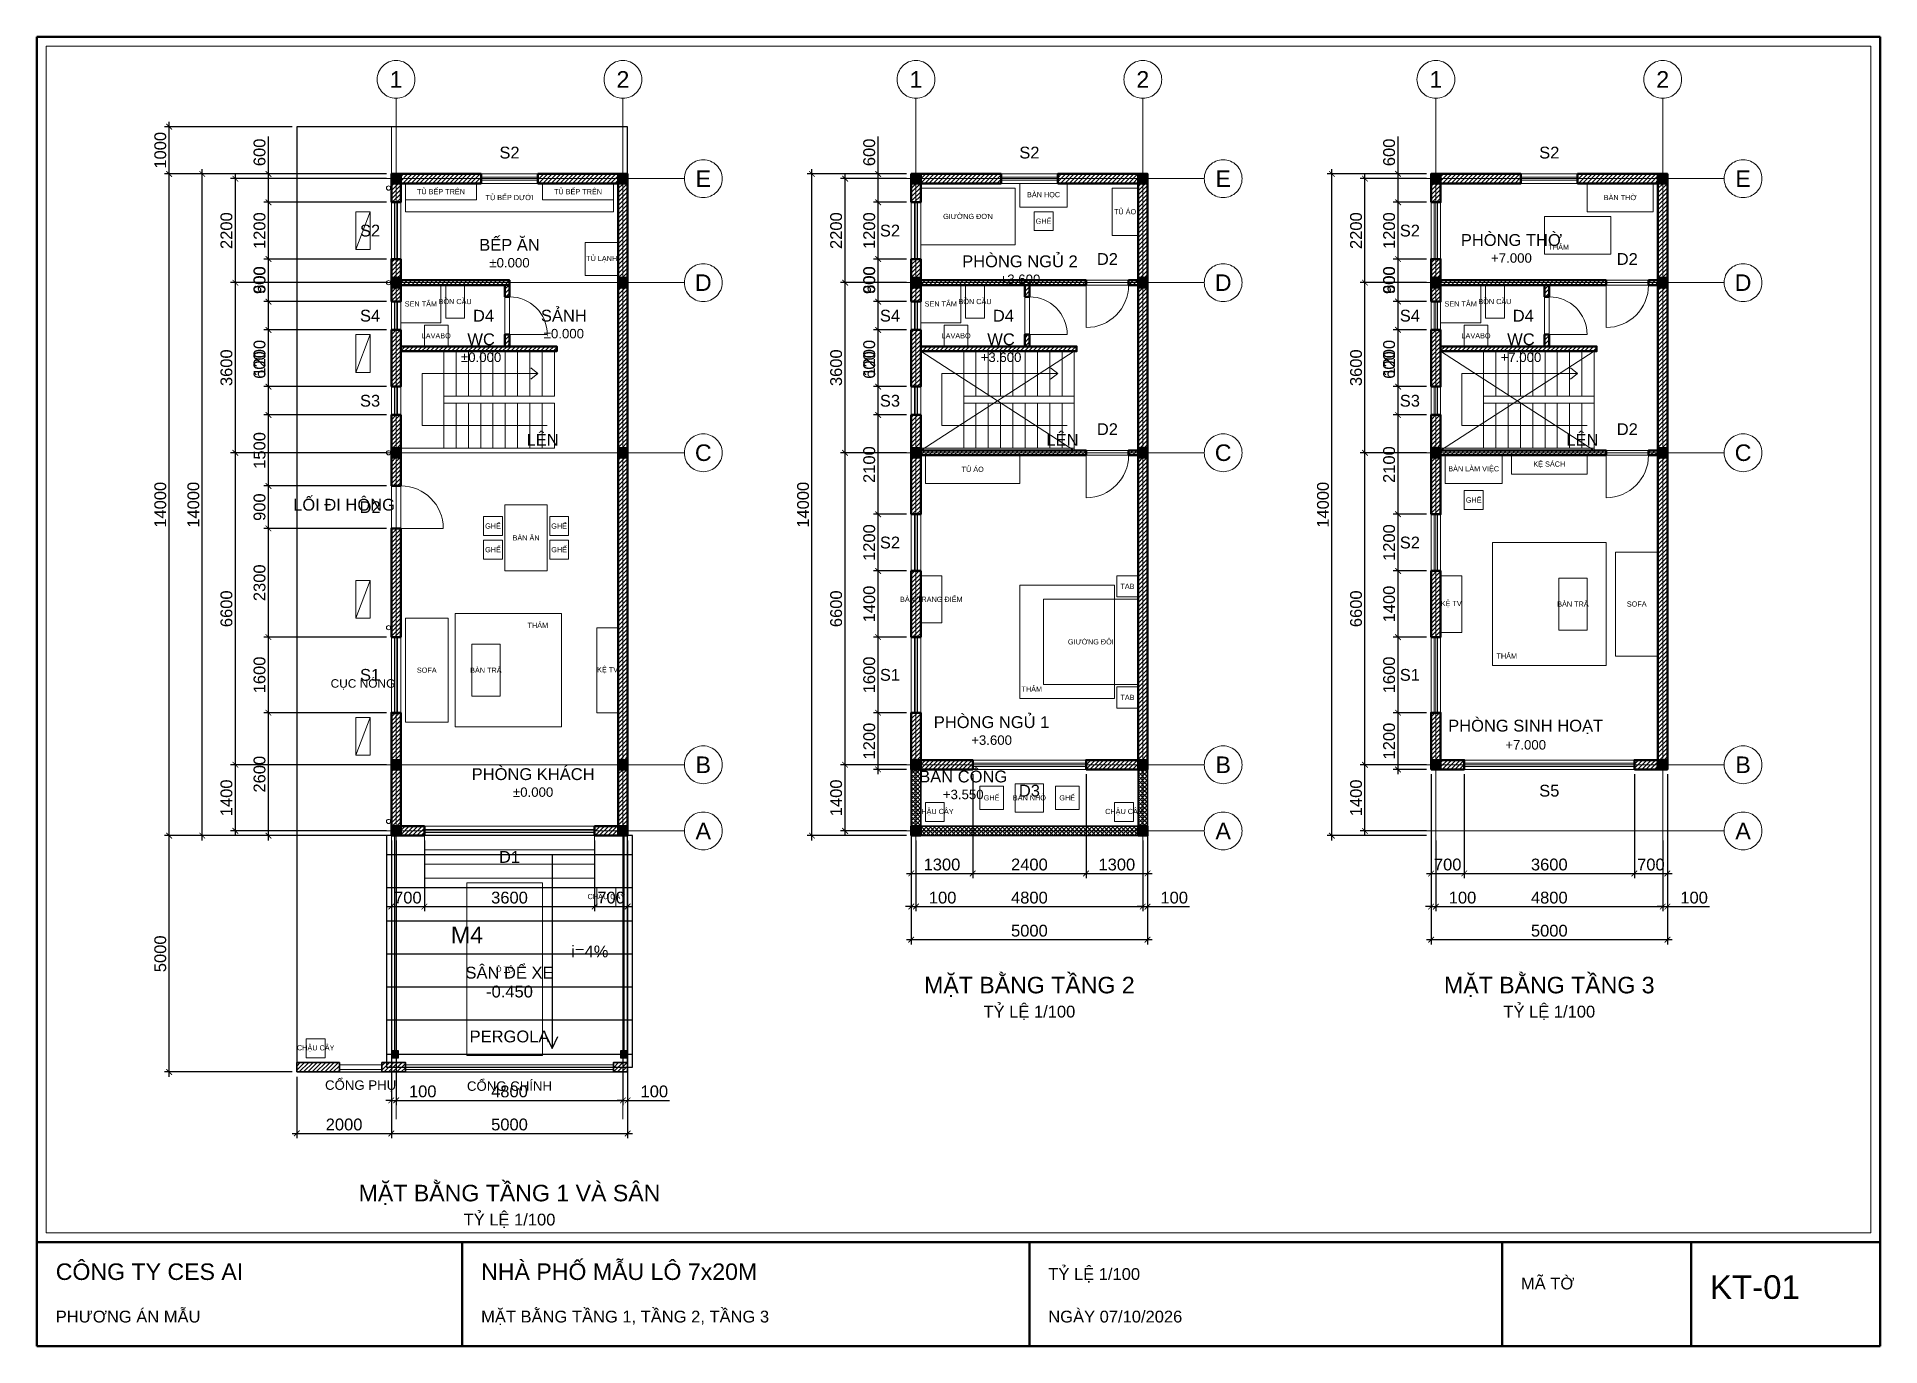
# Paper-space layout 'KT-01' of a CAD drawing. Header units: millimetres. Extents: x 20 to 410, y 10 to 287.
# The model-space entities are those that its viewports show. They can reach past a viewport. Long polylines and large blocks are cut down to what shows.
import ezdxf

# ---------------------------------------------------------------- set-up
doc = ezdxf.new("R2010")
doc.units = ezdxf.units.MM
doc.header["$LTSCALE"] = 50
doc.linetypes.add('CENTER', pattern=[50.8, 31.75, -6.35, 6.35, -6.35])
doc.linetypes.add('DASHED', pattern=[19.05, 12.7, -6.35])
for name, color, linetype, lineweight in [('BAC-THEM', 8, 'Continuous', 18), ('CAU-THANG', 2, 'Continuous', 18), ('CHU', 7, 'Continuous', 18), ('CONG', 30, 'Continuous', 18), ('COT', 7, 'Continuous', 50), ('CUA', 4, 'Continuous', 18), ('HATCH', 8, 'Continuous', 13), ('KHUNG', 7, 'Continuous', 50), ('KICH-THUOC', 3, 'Continuous', 13), ('KY-HIEU-CUA', 4, 'Continuous', 18), ('LAN-CAN', 30, 'Continuous', 35), ('MAI', 1, 'DASHED', 25), ('MAY-LANH', 9, 'Continuous', 18), ('NOI-THAT', 8, 'Continuous', 13), ('NOI-THAT-TEN', 8, 'Continuous', 9), ('NOI-THAT-TREN', 8, 'DASHED', 13), ('ONG-XOI', 3, 'Continuous', 18), ('PERGOLA', 30, 'Continuous', 25), ('RANH-DAT', 6, 'DASHED', 25), ('RAO', 30, 'Continuous', 35), ('SAN', 8, 'Continuous', 13), ('SAN-LO', 8, 'DASHED', 13), ('SAN-VUON', 8, 'Continuous', 13), ('TRUC', 1, 'CENTER', 13), ('TUONG', 7, 'Continuous', 50)]:
    doc.layers.add(name, color=color, linetype=linetype, lineweight=lineweight)
doc.styles.add('ARIAL', font='arial.ttf')
doc.styles.get("Standard").update_dxf_attribs({"font": 'arial.ttf'})
doc.dimstyles.new('ISO-25', dxfattribs={"dimtxt": 2.5, "dimasz": 2.5, "dimexe": 1.25, "dimexo": 0.625, "dimtad": 1, "dimtxsty": 'Standard', "dimcen": 2.5, "dimadec": 0, "dimazin": 0, "dimtfac": 1, "dimtmove": 0, "dimatfit": 3, "dimfxl": 1, "dimarcsym": 0})

psp = doc.layouts.new('KT-01')

# ---------------------------------------------------------------- texts
at = {"layer": 'KHUNG', "style": 'ARIAL'}
for s, height, p in [('CÔNG TY CES AI', 3.5, (24, 24)), ('NHÀ PHỐ MẪU LÔ 7x20M', 3.5, (114, 24)), ('TỶ LỆ 1/100', 2.5, (234, 24)), ('MÃ TỜ', 2.5, (334, 22)), ('KT-01', 5, (374, 20)), ('PHƯƠNG ÁN MẪU', 2.5, (24, 15)), ('MẶT BẰNG TẦNG 1, TẦNG 2, TẦNG 3', 2.5, (114, 15)), ('NGÀY 07/10/2026', 2.5, (234, 15))]:
    psp.add_text(s, height=height, dxfattribs=at).set_placement(p)

msp = doc.modelspace()

# ---------------------------------------------------------------- texts
at = {"layer": 'CAU-THANG', "char_height": 250, "attachment_point": 5, "style": 'ARIAL'}
for insert in [(3200, 8375), (14200, 8375), (25200, 8375)]:
    msp.add_mtext('LÊN', dxfattribs=dict(at, insert=insert))
at = {"layer": 'CHU', "attachment_point": 5, "style": 'ARIAL'}
for s, insert, char_height in [('BẾP ĂN', (2500, 12500), 250), ('PHÒNG THỜ', (23700, 12600), 250), ('±0.000', (2500, 12120), 200), ('PHÒNG NGỦ 2', (13300, 12150), 250), ('+7.000', (23700, 12220), 200), ('+3.600', (13300, 11770), 200), ('SẢNH', (3650, 11000), 250), ('WC', (1900, 10500), 250), ('±0.000', (3650, 10620), 200), ('WC', (12900, 10500), 250), ('WC', (23900, 10500), 250), ('±0.000', (1900, 10120), 200), ('+3.600', (12900, 10120), 200), ('+7.000', (23900, 10120), 200), ('LỐI ĐI HÔNG', (-1000, 7000), 250), ('CỤC NÓNG', (-600, 3200), 180), ('PHÒNG NGỦ 1', (12700, 2400), 250), ('PHÒNG SINH HOẠT', (24000, 2300), 250), ('+3.600', (12700, 2020), 200), ('+7.000', (24000, 1920), 200), ('PHÒNG KHÁCH', (3000, 1300), 250), ('BAN CÔNG', (12100, 1250), 250), ('±0.000', (3000, 920), 200), ('+3.550', (12100, 870), 200), ('SÂN ĐỂ XE', (2500, -2900), 250), ('MẶT BẰNG TẦNG 2', (13500, -3200), 350), ('MẶT BẰNG TẦNG 3', (24500, -3200), 350), ('-0.450', (2500, -3300), 250), ('TỶ LỆ 1/100', (13500, -3750), 250), ('TỶ LỆ 1/100', (24500, -3750), 250), ('PERGOLA', (2500, -4250), 250), ('CỔNG PHỤ', (-650, -5300), 200), ('CỔNG CHÍNH', (2500, -5300), 200), ('MẶT BẰNG TẦNG 1 VÀ SÂN', (2500, -7600), 350), ('TỶ LỆ 1/100', (2500, -8150), 250)]:
    msp.add_mtext(s, dxfattribs=dict(at, insert=insert, char_height=char_height))
at = {"layer": 'KY-HIEU-CUA', "char_height": 250, "attachment_point": 5, "style": 'ARIAL'}
for s, insert in [('S2', (2500, 14450)), ('S2', (13500, 14450)), ('S2', (24500, 14450)), ('S2', (-450, 12800)), ('S2', (10550, 12800)), ('S2', (21550, 12800)), ('D2', (15150, 12200)), ('D2', (26150, 12200)), ('S4', (-450, 11000)), ('D4', (1950, 11000)), ('S4', (10550, 11000)), ('D4', (12950, 11000)), ('S4', (21550, 11000)), ('D4', (23950, 11000)), ('S3', (-450, 9200)), ('S3', (10550, 9200)), ('S3', (21550, 9200)), ('D2', (15150, 8600)), ('D2', (26150, 8600)), ('D2', (-450, 6950)), ('S2', (10550, 6200)), ('S2', (21550, 6200)), ('S1', (-450, 3400)), ('S1', (10550, 3400)), ('S1', (21550, 3400)), ('D3', (13500, 950)), ('S5', (24500, 950)), ('D1', (2500, -450))]:
    msp.add_mtext(s, dxfattribs=dict(at, insert=insert))
at = {"layer": 'MAI', "attachment_point": 5, "style": 'ARIAL'}
for s, insert, char_height in [('M4', (1600, -2100), 350), ('i=4%', (4200, -2450), 250)]:
    msp.add_mtext(s, dxfattribs=dict(at, insert=insert, char_height=char_height))
at = {"layer": 'NOI-THAT-TEN', "char_height": 110, "attachment_point": 5, "style": 'ARIAL'}
for s, insert in [('TỦ BẾP TRÊN', (1050, 13625)), ('TỦ BẾP TRÊN', (3950, 13625)), ('TỦ BẾP DƯỚI', (2500, 13500)), ('BÀN HỌC', (13800, 13550)), ('TỦ ÁO', (15525, 13200)), ('BÀN THỜ', (26000, 13500)), ('GIƯỜNG ĐƠN', (12200, 13100)), ('GHẾ', (13800, 13000)), ('THẢM', (24700, 12450)), ('TỦ LẠNH', (4450, 12200)), ('SEN TẮM', (625, 11250)), ('BỒN CẦU', (1350, 11300)), ('SEN TẮM', (11625, 11250)), ('BỒN CẦU', (12350, 11300)), ('SEN TẮM', (22625, 11250)), ('BỒN CẦU', (23350, 11300)), ('LAVABO', (950, 10575)), ('LAVABO', (11950, 10575)), ('LAVABO', (22950, 10575)), ('TỦ ÁO', (12300, 7750)), ('BÀN LÀM VIỆC', (22900, 7750)), ('KỆ SÁCH', (24500, 7850)), ('GHẾ', (22900, 7100)), ('GHẾ', (2150, 6550)), ('GHẾ', (3550, 6550)), ('BÀN ĂN', (2850, 6300)), ('GHẾ', (2150, 6050)), ('GHẾ', (3550, 6050)), ('BÀN TRANG ĐIỂM', (11425, 5000)), ('TAB', (15575, 5275)), ('KỆ TV', (22425, 4900)), ('BÀN TRÀ', (25000, 4900)), ('SOFA', (26350, 4900)), ('THẢM', (3100, 4450)), ('GIƯỜNG ĐÔI', (14800, 4100)), ('SOFA', (750, 3500)), ('BÀN TRÀ', (2000, 3500)), ('KỆ TV', (4575, 3500)), ('THẢM', (23600, 3800)), ('THẢM', (13550, 3100)), ('TAB', (15575, 2925)), ('GHẾ', (12700, 800)), ('BÀN NHỎ', (13500, 800)), ('GHẾ', (14300, 800)), ('CHẬU CÂY', (11500, 500)), ('CHẬU CÂY', (15500, 500)), ('CHẬU CÂY', (4550, -1300)), ('Ô TÔ', (2400, -2825)), ('CHẬU CÂY', (-1600, -4500))]:
    msp.add_mtext(s, dxfattribs=dict(at, insert=insert))
at = {"layer": 'TRUC', "char_height": 350, "attachment_point": 5, "style": 'ARIAL'}
for s, insert in [('1', (100, 16000)), ('2', (4900, 16000)), ('1', (11100, 16000)), ('2', (15900, 16000)), ('1', (22100, 16000)), ('2', (26900, 16000)), ('E', (6600, 13900)), ('E', (17600, 13900)), ('E', (28600, 13900)), ('D', (6600, 11700)), ('D', (17600, 11700)), ('D', (28600, 11700)), ('C', (6600, 8100)), ('C', (17600, 8100)), ('C', (28600, 8100)), ('B', (6600, 1500)), ('B', (17600, 1500)), ('B', (28600, 1500)), ('A', (6600, 100)), ('A', (17600, 100)), ('A', (28600, 100))]:
    msp.add_mtext(s, dxfattribs=dict(at, insert=insert))

# ---------------------------------------------------------------- blocks, each defined once
blk = doc.blocks.new('_ArchTick')
at = {"color": 0, "linetype": 'ByBlock', "const_width": 0.15}
blk.add_lwpolyline([(-0.5, -0.5), (0.5, 0.5)], dxfattribs=at)
blk = doc.blocks.new('*D195')
at = {"layer": 'Defpoints', "color": 0, "transparency": 16777216}
for p in [(-2600, 2600), (0, 2600), (0, 0)]:
    blk.add_point(p, dxfattribs=at)
at = {"layer": 'KICH-THUOC', "color": 0, "lineweight": -2, "transparency": 16777216}
for p, q in [((-100, 2600), (-2700, 2600)), ((-2600, -100), (-2600, 2700)), ((-100, 0), (-2700, 0))]:
    blk.add_line(p, q, dxfattribs=at)
at = {"layer": 'KICH-THUOC', "color": 0, "lineweight": -2, "transparency": 16777216, "xscale": 120, "yscale": 120, "zscale": 120}
for p, rotation in [((-2600, 2600), 90), ((-2600, 0), 270)]:
    blk.add_blockref('_ArchTick', p, dxfattribs=dict(at, rotation=rotation))
at = {"layer": 'KICH-THUOC', "color": 0, "transparency": 16777216, "insert": (-2788, 1300), "char_height": 250, "attachment_point": 5, "rotation": 90, "style": 'ARIAL'}
blk.add_mtext('2600', dxfattribs=at)
blk = doc.blocks.new('*D196')
at = {"layer": 'Defpoints', "color": 0, "transparency": 16777216}
for p in [(-2600, 4200), (0, 4200), (0, 2600)]:
    blk.add_point(p, dxfattribs=at)
at = {"layer": 'KICH-THUOC', "color": 0, "lineweight": -2, "transparency": 16777216}
for p, q in [((-2600, 2500), (-2600, 4300)), ((-100, 4200), (-2700, 4200)), ((-100, 2600), (-2700, 2600))]:
    blk.add_line(p, q, dxfattribs=at)
at = {"layer": 'KICH-THUOC', "color": 0, "lineweight": -2, "transparency": 16777216, "xscale": 120, "yscale": 120, "zscale": 120}
for p, rotation in [((-2600, 4200), 90), ((-2600, 2600), 270)]:
    blk.add_blockref('_ArchTick', p, dxfattribs=dict(at, rotation=rotation))
at = {"layer": 'KICH-THUOC', "color": 0, "transparency": 16777216, "insert": (-2788, 3400), "char_height": 250, "attachment_point": 5, "rotation": 90, "style": 'ARIAL'}
blk.add_mtext('1600', dxfattribs=at)
blk = doc.blocks.new('*D197')
at = {"layer": 'Defpoints', "color": 0, "transparency": 16777216}
for p in [(-2600, 6500), (0, 6500), (0, 4200)]:
    blk.add_point(p, dxfattribs=at)
at = {"layer": 'KICH-THUOC', "color": 0, "lineweight": -2, "transparency": 16777216}
for p, q in [((-100, 6500), (-2700, 6500)), ((-2600, 4100), (-2600, 6600)), ((-100, 4200), (-2700, 4200))]:
    blk.add_line(p, q, dxfattribs=at)
at = {"layer": 'KICH-THUOC', "color": 0, "lineweight": -2, "transparency": 16777216, "xscale": 120, "yscale": 120, "zscale": 120}
for p, rotation in [((-2600, 6500), 90), ((-2600, 4200), 270)]:
    blk.add_blockref('_ArchTick', p, dxfattribs=dict(at, rotation=rotation))
at = {"layer": 'KICH-THUOC', "color": 0, "transparency": 16777216, "insert": (-2788, 5350), "char_height": 250, "attachment_point": 5, "rotation": 90, "style": 'ARIAL'}
blk.add_mtext('2300', dxfattribs=at)
blk = doc.blocks.new('*D198')
at = {"layer": 'Defpoints', "color": 0, "transparency": 16777216}
for p in [(-2600, 7400), (0, 7400), (0, 6500)]:
    blk.add_point(p, dxfattribs=at)
at = {"layer": 'KICH-THUOC', "color": 0, "lineweight": -2, "transparency": 16777216}
for p, q in [((-2600, 6400), (-2600, 7500)), ((-100, 7400), (-2700, 7400)), ((-100, 6500), (-2700, 6500))]:
    blk.add_line(p, q, dxfattribs=at)
at = {"layer": 'KICH-THUOC', "color": 0, "lineweight": -2, "transparency": 16777216, "xscale": 120, "yscale": 120, "zscale": 120}
for p, rotation in [((-2600, 7400), 90), ((-2600, 6500), 270)]:
    blk.add_blockref('_ArchTick', p, dxfattribs=dict(at, rotation=rotation))
at = {"layer": 'KICH-THUOC', "color": 0, "transparency": 16777216, "insert": (-2788, 6950), "char_height": 250, "attachment_point": 5, "rotation": 90, "style": 'ARIAL'}
blk.add_mtext('900', dxfattribs=at)
blk = doc.blocks.new('*D199')
at = {"layer": 'Defpoints', "color": 0, "transparency": 16777216}
for p in [(-2600, 8900), (0, 8900), (0, 7400)]:
    blk.add_point(p, dxfattribs=at)
at = {"layer": 'KICH-THUOC', "color": 0, "lineweight": -2, "transparency": 16777216}
for p, q in [((-2600, 7300), (-2600, 9000)), ((-100, 8900), (-2700, 8900)), ((-100, 7400), (-2700, 7400))]:
    blk.add_line(p, q, dxfattribs=at)
at = {"layer": 'KICH-THUOC', "color": 0, "lineweight": -2, "transparency": 16777216, "xscale": 120, "yscale": 120, "zscale": 120}
for p, rotation in [((-2600, 8900), 90), ((-2600, 7400), 270)]:
    blk.add_blockref('_ArchTick', p, dxfattribs=dict(at, rotation=rotation))
at = {"layer": 'KICH-THUOC', "color": 0, "transparency": 16777216, "insert": (-2788, 8150), "char_height": 250, "attachment_point": 5, "rotation": 90, "style": 'ARIAL'}
blk.add_mtext('1500', dxfattribs=at)
blk = doc.blocks.new('*D200')
at = {"layer": 'Defpoints', "color": 0, "transparency": 16777216}
for p in [(-2600, 9500), (0, 9500), (0, 8900)]:
    blk.add_point(p, dxfattribs=at)
at = {"layer": 'KICH-THUOC', "color": 0, "lineweight": -2, "transparency": 16777216}
for p, q in [((-2600, 9500), (-2600, 10293)), ((-100, 9500), (-2700, 9500)), ((-2600, 8800), (-2600, 9500)), ((-100, 8900), (-2700, 8900))]:
    blk.add_line(p, q, dxfattribs=at)
at = {"layer": 'KICH-THUOC', "color": 0, "lineweight": -2, "transparency": 16777216, "xscale": 120, "yscale": 120, "zscale": 120}
for p, rotation in [((-2600, 9500), 90), ((-2600, 8900), 270)]:
    blk.add_blockref('_ArchTick', p, dxfattribs=dict(at, rotation=rotation))
at = {"layer": 'KICH-THUOC', "color": 0, "transparency": 16777216, "insert": (-2788, 9956), "char_height": 250, "attachment_point": 5, "rotation": 90, "style": 'ARIAL'}
blk.add_mtext('600', dxfattribs=at)
blk = doc.blocks.new('*D201')
at = {"layer": 'Defpoints', "color": 0, "transparency": 16777216}
for p in [(-2600, 10700), (0, 10700), (0, 9500)]:
    blk.add_point(p, dxfattribs=at)
at = {"layer": 'KICH-THUOC', "color": 0, "lineweight": -2, "transparency": 16777216}
for p, q in [((-100, 10700), (-2700, 10700)), ((-2600, 9400), (-2600, 10800)), ((-100, 9500), (-2700, 9500))]:
    blk.add_line(p, q, dxfattribs=at)
at = {"layer": 'KICH-THUOC', "color": 0, "lineweight": -2, "transparency": 16777216, "xscale": 120, "yscale": 120, "zscale": 120}
for p, rotation in [((-2600, 10700), 90), ((-2600, 9500), 270)]:
    blk.add_blockref('_ArchTick', p, dxfattribs=dict(at, rotation=rotation))
at = {"layer": 'KICH-THUOC', "color": 0, "transparency": 16777216, "insert": (-2788, 10100), "char_height": 250, "attachment_point": 5, "rotation": 90, "style": 'ARIAL'}
blk.add_mtext('1200', dxfattribs=at)
blk = doc.blocks.new('*D202')
at = {"layer": 'Defpoints', "color": 0, "transparency": 16777216}
for p in [(-2600, 11300), (0, 11300), (0, 10700)]:
    blk.add_point(p, dxfattribs=at)
at = {"layer": 'KICH-THUOC', "color": 0, "lineweight": -2, "transparency": 16777216}
for p, q in [((-2600, 11300), (-2600, 12093)), ((-100, 11300), (-2700, 11300)), ((-2600, 10600), (-2600, 11300)), ((-100, 10700), (-2700, 10700))]:
    blk.add_line(p, q, dxfattribs=at)
at = {"layer": 'KICH-THUOC', "color": 0, "lineweight": -2, "transparency": 16777216, "xscale": 120, "yscale": 120, "zscale": 120}
for p, rotation in [((-2600, 11300), 90), ((-2600, 10700), 270)]:
    blk.add_blockref('_ArchTick', p, dxfattribs=dict(at, rotation=rotation))
at = {"layer": 'KICH-THUOC', "color": 0, "transparency": 16777216, "insert": (-2788, 11756), "char_height": 250, "attachment_point": 5, "rotation": 90, "style": 'ARIAL'}
blk.add_mtext('600', dxfattribs=at)
blk = doc.blocks.new('*D203')
at = {"layer": 'Defpoints', "color": 0, "transparency": 16777216}
for p in [(-2600, 12200), (0, 12200), (0, 11300)]:
    blk.add_point(p, dxfattribs=at)
at = {"layer": 'KICH-THUOC', "color": 0, "lineweight": -2, "transparency": 16777216}
for p, q in [((-100, 12200), (-2700, 12200)), ((-2600, 11200), (-2600, 12300)), ((-100, 11300), (-2700, 11300))]:
    blk.add_line(p, q, dxfattribs=at)
at = {"layer": 'KICH-THUOC', "color": 0, "lineweight": -2, "transparency": 16777216, "xscale": 120, "yscale": 120, "zscale": 120}
for p, rotation in [((-2600, 12200), 90), ((-2600, 11300), 270)]:
    blk.add_blockref('_ArchTick', p, dxfattribs=dict(at, rotation=rotation))
at = {"layer": 'KICH-THUOC', "color": 0, "transparency": 16777216, "insert": (-2788, 11750), "char_height": 250, "attachment_point": 5, "rotation": 90, "style": 'ARIAL'}
blk.add_mtext('900', dxfattribs=at)
blk = doc.blocks.new('*D204')
at = {"layer": 'Defpoints', "color": 0, "transparency": 16777216}
for p in [(-2600, 13400), (0, 13400), (0, 12200)]:
    blk.add_point(p, dxfattribs=at)
at = {"layer": 'KICH-THUOC', "color": 0, "lineweight": -2, "transparency": 16777216}
for p, q in [((-100, 13400), (-2700, 13400)), ((-2600, 12100), (-2600, 13500)), ((-100, 12200), (-2700, 12200))]:
    blk.add_line(p, q, dxfattribs=at)
at = {"layer": 'KICH-THUOC', "color": 0, "lineweight": -2, "transparency": 16777216, "xscale": 120, "yscale": 120, "zscale": 120}
for p, rotation in [((-2600, 13400), 90), ((-2600, 12200), 270)]:
    blk.add_blockref('_ArchTick', p, dxfattribs=dict(at, rotation=rotation))
at = {"layer": 'KICH-THUOC', "color": 0, "transparency": 16777216, "insert": (-2788, 12800), "char_height": 250, "attachment_point": 5, "rotation": 90, "style": 'ARIAL'}
blk.add_mtext('1200', dxfattribs=at)
blk = doc.blocks.new('*D205')
at = {"layer": 'Defpoints', "color": 0, "transparency": 16777216}
for p in [(-2600, 14000), (0, 14000), (0, 13400)]:
    blk.add_point(p, dxfattribs=at)
at = {"layer": 'KICH-THUOC', "color": 0, "lineweight": -2, "transparency": 16777216}
for p, q in [((-2600, 14000), (-2600, 14793)), ((-100, 14000), (-2700, 14000)), ((-2600, 13300), (-2600, 14000)), ((-100, 13400), (-2700, 13400))]:
    blk.add_line(p, q, dxfattribs=at)
at = {"layer": 'KICH-THUOC', "color": 0, "lineweight": -2, "transparency": 16777216, "xscale": 120, "yscale": 120, "zscale": 120}
for p, rotation in [((-2600, 14000), 90), ((-2600, 13400), 270)]:
    blk.add_blockref('_ArchTick', p, dxfattribs=dict(at, rotation=rotation))
at = {"layer": 'KICH-THUOC', "color": 0, "transparency": 16777216, "insert": (-2788, 14456), "char_height": 250, "attachment_point": 5, "rotation": 90, "style": 'ARIAL'}
blk.add_mtext('600', dxfattribs=at)
blk = doc.blocks.new('*D206')
at = {"layer": 'Defpoints', "color": 0, "transparency": 16777216}
for p in [(-3300, 1500), (0, 1500), (0, 100)]:
    blk.add_point(p, dxfattribs=at)
at = {"layer": 'KICH-THUOC', "color": 0, "lineweight": -2, "transparency": 16777216}
for p, q in [((-3300, 0), (-3300, 1600)), ((-100, 1500), (-3400, 1500)), ((-100, 100), (-3400, 100))]:
    blk.add_line(p, q, dxfattribs=at)
at = {"layer": 'KICH-THUOC', "color": 0, "lineweight": -2, "transparency": 16777216, "xscale": 120, "yscale": 120, "zscale": 120}
for p, rotation in [((-3300, 1500), 90), ((-3300, 100), 270)]:
    blk.add_blockref('_ArchTick', p, dxfattribs=dict(at, rotation=rotation))
at = {"layer": 'KICH-THUOC', "color": 0, "transparency": 16777216, "insert": (-3488, 800), "char_height": 250, "attachment_point": 5, "rotation": 90, "style": 'ARIAL'}
blk.add_mtext('1400', dxfattribs=at)
blk = doc.blocks.new('*D207')
at = {"layer": 'Defpoints', "color": 0, "transparency": 16777216}
for p in [(-3300, 8100), (0, 8100), (0, 1500)]:
    blk.add_point(p, dxfattribs=at)
at = {"layer": 'KICH-THUOC', "color": 0, "lineweight": -2, "transparency": 16777216}
for p, q in [((-3300, 1400), (-3300, 8200)), ((-100, 8100), (-3400, 8100)), ((-100, 1500), (-3400, 1500))]:
    blk.add_line(p, q, dxfattribs=at)
at = {"layer": 'KICH-THUOC', "color": 0, "lineweight": -2, "transparency": 16777216, "xscale": 120, "yscale": 120, "zscale": 120}
for p, rotation in [((-3300, 8100), 90), ((-3300, 1500), 270)]:
    blk.add_blockref('_ArchTick', p, dxfattribs=dict(at, rotation=rotation))
at = {"layer": 'KICH-THUOC', "color": 0, "transparency": 16777216, "insert": (-3488, 4800), "char_height": 250, "attachment_point": 5, "rotation": 90, "style": 'ARIAL'}
blk.add_mtext('6600', dxfattribs=at)
blk = doc.blocks.new('*D208')
at = {"layer": 'Defpoints', "color": 0, "transparency": 16777216}
for p in [(-3300, 11700), (0, 11700), (0, 8100)]:
    blk.add_point(p, dxfattribs=at)
at = {"layer": 'KICH-THUOC', "color": 0, "lineweight": -2, "transparency": 16777216}
for p, q in [((-100, 11700), (-3400, 11700)), ((-3300, 8000), (-3300, 11800)), ((-100, 8100), (-3400, 8100))]:
    blk.add_line(p, q, dxfattribs=at)
at = {"layer": 'KICH-THUOC', "color": 0, "lineweight": -2, "transparency": 16777216, "xscale": 120, "yscale": 120, "zscale": 120}
for p, rotation in [((-3300, 11700), 90), ((-3300, 8100), 270)]:
    blk.add_blockref('_ArchTick', p, dxfattribs=dict(at, rotation=rotation))
at = {"layer": 'KICH-THUOC', "color": 0, "transparency": 16777216, "insert": (-3488, 9900), "char_height": 250, "attachment_point": 5, "rotation": 90, "style": 'ARIAL'}
blk.add_mtext('3600', dxfattribs=at)
blk = doc.blocks.new('*D209')
at = {"layer": 'Defpoints', "color": 0, "transparency": 16777216}
for p in [(-3300, 13900), (0, 13900), (0, 11700)]:
    blk.add_point(p, dxfattribs=at)
at = {"layer": 'KICH-THUOC', "color": 0, "lineweight": -2, "transparency": 16777216}
for p, q in [((-100, 13900), (-3400, 13900)), ((-3300, 11600), (-3300, 14000)), ((-100, 11700), (-3400, 11700))]:
    blk.add_line(p, q, dxfattribs=at)
at = {"layer": 'KICH-THUOC', "color": 0, "lineweight": -2, "transparency": 16777216, "xscale": 120, "yscale": 120, "zscale": 120}
for p, rotation in [((-3300, 13900), 90), ((-3300, 11700), 270)]:
    blk.add_blockref('_ArchTick', p, dxfattribs=dict(at, rotation=rotation))
at = {"layer": 'KICH-THUOC', "color": 0, "transparency": 16777216, "insert": (-3488, 12800), "char_height": 250, "attachment_point": 5, "rotation": 90, "style": 'ARIAL'}
blk.add_mtext('2200', dxfattribs=at)
blk = doc.blocks.new('*D210')
at = {"layer": 'Defpoints', "color": 0, "transparency": 16777216}
for p in [(-4000, 14000), (0, 14000), (0, 0)]:
    blk.add_point(p, dxfattribs=at)
at = {"layer": 'KICH-THUOC', "color": 0, "lineweight": -2, "transparency": 16777216}
for p, q in [((-4000, -100), (-4000, 14100)), ((-100, 14000), (-4100, 14000)), ((-100, 0), (-4100, 0))]:
    blk.add_line(p, q, dxfattribs=at)
at = {"layer": 'KICH-THUOC', "color": 0, "lineweight": -2, "transparency": 16777216, "xscale": 120, "yscale": 120, "zscale": 120}
for p, rotation in [((-4000, 14000), 90), ((-4000, 0), 270)]:
    blk.add_blockref('_ArchTick', p, dxfattribs=dict(at, rotation=rotation))
at = {"layer": 'KICH-THUOC', "color": 0, "transparency": 16777216, "insert": (-4188, 7000), "char_height": 250, "attachment_point": 5, "rotation": 90, "style": 'ARIAL'}
blk.add_mtext('14000', dxfattribs=at)
blk = doc.blocks.new('*D211')
at = {"layer": 'Defpoints', "color": 0, "transparency": 16777216}
for p in [(-2000, 0), (-4700, 0), (-2000, -5000)]:
    blk.add_point(p, dxfattribs=at)
at = {"layer": 'KICH-THUOC', "color": 0, "lineweight": -2, "transparency": 16777216}
for p, q in [((-4700, -5100), (-4700, 100)), ((-2100, 0), (-4800, 0)), ((-2100, -5000), (-4800, -5000))]:
    blk.add_line(p, q, dxfattribs=at)
at = {"layer": 'KICH-THUOC', "color": 0, "lineweight": -2, "transparency": 16777216, "xscale": 120, "yscale": 120, "zscale": 120}
for p, rotation in [((-4700, 0), 90), ((-4700, -5000), 270)]:
    blk.add_blockref('_ArchTick', p, dxfattribs=dict(at, rotation=rotation))
at = {"layer": 'KICH-THUOC', "color": 0, "transparency": 16777216, "insert": (-4888, -2500), "char_height": 250, "attachment_point": 5, "rotation": 90, "style": 'ARIAL'}
blk.add_mtext('5000', dxfattribs=at)
blk = doc.blocks.new('*D212')
at = {"layer": 'Defpoints', "color": 0, "transparency": 16777216}
for p in [(-4700, 14000), (-2000, 14000), (-2000, 0)]:
    blk.add_point(p, dxfattribs=at)
at = {"layer": 'KICH-THUOC', "color": 0, "lineweight": -2, "transparency": 16777216}
for p, q in [((-4700, -100), (-4700, 14100)), ((-2100, 14000), (-4800, 14000)), ((-2100, 0), (-4800, 0))]:
    blk.add_line(p, q, dxfattribs=at)
at = {"layer": 'KICH-THUOC', "color": 0, "lineweight": -2, "transparency": 16777216, "xscale": 120, "yscale": 120, "zscale": 120}
for p, rotation in [((-4700, 14000), 90), ((-4700, 0), 270)]:
    blk.add_blockref('_ArchTick', p, dxfattribs=dict(at, rotation=rotation))
at = {"layer": 'KICH-THUOC', "color": 0, "transparency": 16777216, "insert": (-4888, 7000), "char_height": 250, "attachment_point": 5, "rotation": 90, "style": 'ARIAL'}
blk.add_mtext('14000', dxfattribs=at)
blk = doc.blocks.new('*D213')
at = {"layer": 'Defpoints', "color": 0, "transparency": 16777216}
for p in [(-4700, 15000), (-2000, 15000), (-2000, 14000)]:
    blk.add_point(p, dxfattribs=at)
at = {"layer": 'KICH-THUOC', "color": 0, "lineweight": -2, "transparency": 16777216}
for p, q in [((-2100, 15000), (-4800, 15000)), ((-4700, 13900), (-4700, 15100)), ((-2100, 14000), (-4800, 14000))]:
    blk.add_line(p, q, dxfattribs=at)
at = {"layer": 'KICH-THUOC', "color": 0, "lineweight": -2, "transparency": 16777216, "xscale": 120, "yscale": 120, "zscale": 120}
for p, rotation in [((-4700, 15000), 90), ((-4700, 14000), 270)]:
    blk.add_blockref('_ArchTick', p, dxfattribs=dict(at, rotation=rotation))
at = {"layer": 'KICH-THUOC', "color": 0, "transparency": 16777216, "insert": (-4888, 14500), "char_height": 250, "attachment_point": 5, "rotation": 90, "style": 'ARIAL'}
blk.add_mtext('1000', dxfattribs=at)
blk = doc.blocks.new('*D214')
at = {"layer": 'Defpoints', "color": 0, "transparency": 16777216}
for p in [(0, 0), (700, 0), (700, -1500)]:
    blk.add_point(p, dxfattribs=at)
at = {"layer": 'KICH-THUOC', "color": 0, "lineweight": -2, "transparency": 16777216}
for p, q in [((0, -100), (0, -1600)), ((700, -100), (700, -1600)), ((-100, -1500), (800, -1500))]:
    blk.add_line(p, q, dxfattribs=at)
at = {"layer": 'KICH-THUOC', "color": 0, "lineweight": -2, "transparency": 16777216, "xscale": 120, "yscale": 120, "zscale": 120, "rotation": 180}
blk.add_blockref('_ArchTick', (0, -1500), dxfattribs=at)
at = {"layer": 'KICH-THUOC', "color": 0, "lineweight": -2, "transparency": 16777216, "xscale": 120, "yscale": 120, "zscale": 120}
blk.add_blockref('_ArchTick', (700, -1500), dxfattribs=at)
at = {"layer": 'KICH-THUOC', "color": 0, "transparency": 16777216, "insert": (350, -1312), "char_height": 250, "attachment_point": 5, "style": 'ARIAL'}
blk.add_mtext('700', dxfattribs=at)
blk = doc.blocks.new('*D215')
at = {"layer": 'Defpoints', "color": 0, "transparency": 16777216}
for p in [(700, 0), (4300, 0), (4300, -1500)]:
    blk.add_point(p, dxfattribs=at)
at = {"layer": 'KICH-THUOC', "color": 0, "lineweight": -2, "transparency": 16777216}
for p, q in [((700, -100), (700, -1600)), ((4300, -100), (4300, -1600)), ((600, -1500), (4400, -1500))]:
    blk.add_line(p, q, dxfattribs=at)
at = {"layer": 'KICH-THUOC', "color": 0, "lineweight": -2, "transparency": 16777216, "xscale": 120, "yscale": 120, "zscale": 120, "rotation": 180}
blk.add_blockref('_ArchTick', (700, -1500), dxfattribs=at)
at = {"layer": 'KICH-THUOC', "color": 0, "lineweight": -2, "transparency": 16777216, "xscale": 120, "yscale": 120, "zscale": 120}
blk.add_blockref('_ArchTick', (4300, -1500), dxfattribs=at)
at = {"layer": 'KICH-THUOC', "color": 0, "transparency": 16777216, "insert": (2500, -1312), "char_height": 250, "attachment_point": 5, "style": 'ARIAL'}
blk.add_mtext('3600', dxfattribs=at)
blk = doc.blocks.new('*D216')
at = {"layer": 'Defpoints', "color": 0, "transparency": 16777216}
for p in [(4300, 0), (5000, 0), (5000, -1500)]:
    blk.add_point(p, dxfattribs=at)
at = {"layer": 'KICH-THUOC', "color": 0, "lineweight": -2, "transparency": 16777216}
for p, q in [((4300, -100), (4300, -1600)), ((5000, -100), (5000, -1600)), ((4200, -1500), (5100, -1500))]:
    blk.add_line(p, q, dxfattribs=at)
at = {"layer": 'KICH-THUOC', "color": 0, "lineweight": -2, "transparency": 16777216, "xscale": 120, "yscale": 120, "zscale": 120, "rotation": 180}
blk.add_blockref('_ArchTick', (4300, -1500), dxfattribs=at)
at = {"layer": 'KICH-THUOC', "color": 0, "lineweight": -2, "transparency": 16777216, "xscale": 120, "yscale": 120, "zscale": 120}
blk.add_blockref('_ArchTick', (5000, -1500), dxfattribs=at)
at = {"layer": 'KICH-THUOC', "color": 0, "transparency": 16777216, "insert": (4650, -1312), "char_height": 250, "attachment_point": 5, "style": 'ARIAL'}
blk.add_mtext('700', dxfattribs=at)
blk = doc.blocks.new('*D217')
at = {"layer": 'Defpoints', "color": 0, "transparency": 16777216}
for p in [(0, 0), (100, 0), (100, -5600)]:
    blk.add_point(p, dxfattribs=at)
at = {"layer": 'KICH-THUOC', "color": 0, "lineweight": -2, "transparency": 16777216}
for p, q in [((0, -100), (0, -5700)), ((100, -100), (100, -5700)), ((0, -5600), (-120, -5600)), ((0, -5600), (100, -5600)), ((100, -5600), (988, -5600))]:
    blk.add_line(p, q, dxfattribs=at)
at = {"layer": 'KICH-THUOC', "color": 0, "lineweight": -2, "transparency": 16777216, "xscale": 120, "yscale": 120, "zscale": 120}
blk.add_blockref('_ArchTick', (0, -5600), dxfattribs=at)
at = {"layer": 'KICH-THUOC', "color": 0, "lineweight": -2, "transparency": 16777216, "xscale": 120, "yscale": 120, "zscale": 120, "rotation": 180}
blk.add_blockref('_ArchTick', (100, -5600), dxfattribs=at)
at = {"layer": 'KICH-THUOC', "color": 0, "transparency": 16777216, "insert": (664, -5412), "char_height": 250, "attachment_point": 5, "style": 'ARIAL'}
blk.add_mtext('100', dxfattribs=at)
blk = doc.blocks.new('*D218')
at = {"layer": 'Defpoints', "color": 0, "transparency": 16777216}
for p in [(100, 0), (4900, 0), (4900, -5600)]:
    blk.add_point(p, dxfattribs=at)
at = {"layer": 'KICH-THUOC', "color": 0, "lineweight": -2, "transparency": 16777216}
for p, q in [((100, -100), (100, -5700)), ((4900, -100), (4900, -5700)), ((0, -5600), (5000, -5600))]:
    blk.add_line(p, q, dxfattribs=at)
at = {"layer": 'KICH-THUOC', "color": 0, "lineweight": -2, "transparency": 16777216, "xscale": 120, "yscale": 120, "zscale": 120, "rotation": 180}
blk.add_blockref('_ArchTick', (100, -5600), dxfattribs=at)
at = {"layer": 'KICH-THUOC', "color": 0, "lineweight": -2, "transparency": 16777216, "xscale": 120, "yscale": 120, "zscale": 120}
blk.add_blockref('_ArchTick', (4900, -5600), dxfattribs=at)
at = {"layer": 'KICH-THUOC', "color": 0, "transparency": 16777216, "insert": (2500, -5412), "char_height": 250, "attachment_point": 5, "style": 'ARIAL'}
blk.add_mtext('4800', dxfattribs=at)
blk = doc.blocks.new('*D219')
at = {"layer": 'Defpoints', "color": 0, "transparency": 16777216}
for p in [(4900, 0), (5000, 0), (5000, -5600)]:
    blk.add_point(p, dxfattribs=at)
at = {"layer": 'KICH-THUOC', "color": 0, "lineweight": -2, "transparency": 16777216}
for p, q in [((4900, -100), (4900, -5700)), ((5000, -100), (5000, -5700)), ((4900, -5600), (4780, -5600)), ((4900, -5600), (5000, -5600)), ((5000, -5600), (5888, -5600))]:
    blk.add_line(p, q, dxfattribs=at)
at = {"layer": 'KICH-THUOC', "color": 0, "lineweight": -2, "transparency": 16777216, "xscale": 120, "yscale": 120, "zscale": 120}
blk.add_blockref('_ArchTick', (4900, -5600), dxfattribs=at)
at = {"layer": 'KICH-THUOC', "color": 0, "lineweight": -2, "transparency": 16777216, "xscale": 120, "yscale": 120, "zscale": 120, "rotation": 180}
blk.add_blockref('_ArchTick', (5000, -5600), dxfattribs=at)
at = {"layer": 'KICH-THUOC', "color": 0, "transparency": 16777216, "insert": (5564, -5412), "char_height": 250, "attachment_point": 5, "style": 'ARIAL'}
blk.add_mtext('100', dxfattribs=at)
blk = doc.blocks.new('*D220')
at = {"layer": 'Defpoints', "color": 0, "transparency": 16777216}
for p in [(-2000, -5000), (0, -5000), (0, -6300)]:
    blk.add_point(p, dxfattribs=at)
at = {"layer": 'KICH-THUOC', "color": 0, "lineweight": -2, "transparency": 16777216}
for p, q in [((-2000, -5100), (-2000, -6400)), ((0, -5100), (0, -6400)), ((-2100, -6300), (100, -6300))]:
    blk.add_line(p, q, dxfattribs=at)
at = {"layer": 'KICH-THUOC', "color": 0, "lineweight": -2, "transparency": 16777216, "xscale": 120, "yscale": 120, "zscale": 120, "rotation": 180}
blk.add_blockref('_ArchTick', (-2000, -6300), dxfattribs=at)
at = {"layer": 'KICH-THUOC', "color": 0, "lineweight": -2, "transparency": 16777216, "xscale": 120, "yscale": 120, "zscale": 120}
blk.add_blockref('_ArchTick', (0, -6300), dxfattribs=at)
at = {"layer": 'KICH-THUOC', "color": 0, "transparency": 16777216, "insert": (-1000, -6112), "char_height": 250, "attachment_point": 5, "style": 'ARIAL'}
blk.add_mtext('2000', dxfattribs=at)
blk = doc.blocks.new('*D221')
at = {"layer": 'Defpoints', "color": 0, "transparency": 16777216}
for p in [(0, -5000), (5000, -5000), (5000, -6300)]:
    blk.add_point(p, dxfattribs=at)
at = {"layer": 'KICH-THUOC', "color": 0, "lineweight": -2, "transparency": 16777216}
for p, q in [((0, -5100), (0, -6400)), ((5000, -5100), (5000, -6400)), ((-100, -6300), (5100, -6300))]:
    blk.add_line(p, q, dxfattribs=at)
at = {"layer": 'KICH-THUOC', "color": 0, "lineweight": -2, "transparency": 16777216, "xscale": 120, "yscale": 120, "zscale": 120, "rotation": 180}
blk.add_blockref('_ArchTick', (0, -6300), dxfattribs=at)
at = {"layer": 'KICH-THUOC', "color": 0, "lineweight": -2, "transparency": 16777216, "xscale": 120, "yscale": 120, "zscale": 120}
blk.add_blockref('_ArchTick', (5000, -6300), dxfattribs=at)
at = {"layer": 'KICH-THUOC', "color": 0, "transparency": 16777216, "insert": (2500, -6112), "char_height": 250, "attachment_point": 5, "style": 'ARIAL'}
blk.add_mtext('5000', dxfattribs=at)
blk = doc.blocks.new('*D222')
at = {"layer": 'Defpoints', "color": 0, "transparency": 16777216}
for p in [(10300, 2600), (11000, 2600), (11000, 1400)]:
    blk.add_point(p, dxfattribs=at)
at = {"layer": 'KICH-THUOC', "color": 0, "lineweight": -2, "transparency": 16777216}
for p, q in [((10900, 2600), (10200, 2600)), ((10300, 1300), (10300, 2700)), ((10900, 1400), (10200, 1400))]:
    blk.add_line(p, q, dxfattribs=at)
at = {"layer": 'KICH-THUOC', "color": 0, "lineweight": -2, "transparency": 16777216, "xscale": 120, "yscale": 120, "zscale": 120}
for p, rotation in [((10300, 2600), 90), ((10300, 1400), 270)]:
    blk.add_blockref('_ArchTick', p, dxfattribs=dict(at, rotation=rotation))
at = {"layer": 'KICH-THUOC', "color": 0, "transparency": 16777216, "insert": (10112, 2000), "char_height": 250, "attachment_point": 5, "rotation": 90, "style": 'ARIAL'}
blk.add_mtext('1200', dxfattribs=at)
blk = doc.blocks.new('*D223')
at = {"layer": 'Defpoints', "color": 0, "transparency": 16777216}
for p in [(10300, 4200), (11000, 4200), (11000, 2600)]:
    blk.add_point(p, dxfattribs=at)
at = {"layer": 'KICH-THUOC', "color": 0, "lineweight": -2, "transparency": 16777216}
for p, q in [((10300, 2500), (10300, 4300)), ((10900, 4200), (10200, 4200)), ((10900, 2600), (10200, 2600))]:
    blk.add_line(p, q, dxfattribs=at)
at = {"layer": 'KICH-THUOC', "color": 0, "lineweight": -2, "transparency": 16777216, "xscale": 120, "yscale": 120, "zscale": 120}
for p, rotation in [((10300, 4200), 90), ((10300, 2600), 270)]:
    blk.add_blockref('_ArchTick', p, dxfattribs=dict(at, rotation=rotation))
at = {"layer": 'KICH-THUOC', "color": 0, "transparency": 16777216, "insert": (10112, 3400), "char_height": 250, "attachment_point": 5, "rotation": 90, "style": 'ARIAL'}
blk.add_mtext('1600', dxfattribs=at)
blk = doc.blocks.new('*D224')
at = {"layer": 'Defpoints', "color": 0, "transparency": 16777216}
for p in [(10300, 5600), (11000, 5600), (11000, 4200)]:
    blk.add_point(p, dxfattribs=at)
at = {"layer": 'KICH-THUOC', "color": 0, "lineweight": -2, "transparency": 16777216}
for p, q in [((10900, 5600), (10200, 5600)), ((10300, 4100), (10300, 5700)), ((10900, 4200), (10200, 4200))]:
    blk.add_line(p, q, dxfattribs=at)
at = {"layer": 'KICH-THUOC', "color": 0, "lineweight": -2, "transparency": 16777216, "xscale": 120, "yscale": 120, "zscale": 120}
for p, rotation in [((10300, 5600), 90), ((10300, 4200), 270)]:
    blk.add_blockref('_ArchTick', p, dxfattribs=dict(at, rotation=rotation))
at = {"layer": 'KICH-THUOC', "color": 0, "transparency": 16777216, "insert": (10112, 4900), "char_height": 250, "attachment_point": 5, "rotation": 90, "style": 'ARIAL'}
blk.add_mtext('1400', dxfattribs=at)
blk = doc.blocks.new('*D225')
at = {"layer": 'Defpoints', "color": 0, "transparency": 16777216}
for p in [(10300, 6800), (11000, 6800), (11000, 5600)]:
    blk.add_point(p, dxfattribs=at)
at = {"layer": 'KICH-THUOC', "color": 0, "lineweight": -2, "transparency": 16777216}
for p, q in [((10900, 6800), (10200, 6800)), ((10300, 5500), (10300, 6900)), ((10900, 5600), (10200, 5600))]:
    blk.add_line(p, q, dxfattribs=at)
at = {"layer": 'KICH-THUOC', "color": 0, "lineweight": -2, "transparency": 16777216, "xscale": 120, "yscale": 120, "zscale": 120}
for p, rotation in [((10300, 6800), 90), ((10300, 5600), 270)]:
    blk.add_blockref('_ArchTick', p, dxfattribs=dict(at, rotation=rotation))
at = {"layer": 'KICH-THUOC', "color": 0, "transparency": 16777216, "insert": (10112, 6200), "char_height": 250, "attachment_point": 5, "rotation": 90, "style": 'ARIAL'}
blk.add_mtext('1200', dxfattribs=at)
blk = doc.blocks.new('*D226')
at = {"layer": 'Defpoints', "color": 0, "transparency": 16777216}
for p in [(10300, 8900), (11000, 8900), (11000, 6800)]:
    blk.add_point(p, dxfattribs=at)
at = {"layer": 'KICH-THUOC', "color": 0, "lineweight": -2, "transparency": 16777216}
for p, q in [((10300, 6700), (10300, 9000)), ((10900, 8900), (10200, 8900)), ((10900, 6800), (10200, 6800))]:
    blk.add_line(p, q, dxfattribs=at)
at = {"layer": 'KICH-THUOC', "color": 0, "lineweight": -2, "transparency": 16777216, "xscale": 120, "yscale": 120, "zscale": 120}
for p, rotation in [((10300, 8900), 90), ((10300, 6800), 270)]:
    blk.add_blockref('_ArchTick', p, dxfattribs=dict(at, rotation=rotation))
at = {"layer": 'KICH-THUOC', "color": 0, "transparency": 16777216, "insert": (10112, 7850), "char_height": 250, "attachment_point": 5, "rotation": 90, "style": 'ARIAL'}
blk.add_mtext('2100', dxfattribs=at)
blk = doc.blocks.new('*D227')
at = {"layer": 'Defpoints', "color": 0, "transparency": 16777216}
for p in [(10300, 9500), (11000, 9500), (11000, 8900)]:
    blk.add_point(p, dxfattribs=at)
at = {"layer": 'KICH-THUOC', "color": 0, "lineweight": -2, "transparency": 16777216}
for p, q in [((10300, 9500), (10300, 10293)), ((10900, 9500), (10200, 9500)), ((10300, 8800), (10300, 9500)), ((10900, 8900), (10200, 8900))]:
    blk.add_line(p, q, dxfattribs=at)
at = {"layer": 'KICH-THUOC', "color": 0, "lineweight": -2, "transparency": 16777216, "xscale": 120, "yscale": 120, "zscale": 120}
for p, rotation in [((10300, 9500), 90), ((10300, 8900), 270)]:
    blk.add_blockref('_ArchTick', p, dxfattribs=dict(at, rotation=rotation))
at = {"layer": 'KICH-THUOC', "color": 0, "transparency": 16777216, "insert": (10112, 9956), "char_height": 250, "attachment_point": 5, "rotation": 90, "style": 'ARIAL'}
blk.add_mtext('600', dxfattribs=at)
blk = doc.blocks.new('*D228')
at = {"layer": 'Defpoints', "color": 0, "transparency": 16777216}
for p in [(10300, 10700), (11000, 10700), (11000, 9500)]:
    blk.add_point(p, dxfattribs=at)
at = {"layer": 'KICH-THUOC', "color": 0, "lineweight": -2, "transparency": 16777216}
for p, q in [((10900, 10700), (10200, 10700)), ((10300, 9400), (10300, 10800)), ((10900, 9500), (10200, 9500))]:
    blk.add_line(p, q, dxfattribs=at)
at = {"layer": 'KICH-THUOC', "color": 0, "lineweight": -2, "transparency": 16777216, "xscale": 120, "yscale": 120, "zscale": 120}
for p, rotation in [((10300, 10700), 90), ((10300, 9500), 270)]:
    blk.add_blockref('_ArchTick', p, dxfattribs=dict(at, rotation=rotation))
at = {"layer": 'KICH-THUOC', "color": 0, "transparency": 16777216, "insert": (10112, 10100), "char_height": 250, "attachment_point": 5, "rotation": 90, "style": 'ARIAL'}
blk.add_mtext('1200', dxfattribs=at)
blk = doc.blocks.new('*D229')
at = {"layer": 'Defpoints', "color": 0, "transparency": 16777216}
for p in [(10300, 11300), (11000, 11300), (11000, 10700)]:
    blk.add_point(p, dxfattribs=at)
at = {"layer": 'KICH-THUOC', "color": 0, "lineweight": -2, "transparency": 16777216}
for p, q in [((10300, 11300), (10300, 12093)), ((10900, 11300), (10200, 11300)), ((10300, 10600), (10300, 11300)), ((10900, 10700), (10200, 10700))]:
    blk.add_line(p, q, dxfattribs=at)
at = {"layer": 'KICH-THUOC', "color": 0, "lineweight": -2, "transparency": 16777216, "xscale": 120, "yscale": 120, "zscale": 120}
for p, rotation in [((10300, 11300), 90), ((10300, 10700), 270)]:
    blk.add_blockref('_ArchTick', p, dxfattribs=dict(at, rotation=rotation))
at = {"layer": 'KICH-THUOC', "color": 0, "transparency": 16777216, "insert": (10112, 11756), "char_height": 250, "attachment_point": 5, "rotation": 90, "style": 'ARIAL'}
blk.add_mtext('600', dxfattribs=at)
blk = doc.blocks.new('*D230')
at = {"layer": 'Defpoints', "color": 0, "transparency": 16777216}
for p in [(10300, 12200), (11000, 12200), (11000, 11300)]:
    blk.add_point(p, dxfattribs=at)
at = {"layer": 'KICH-THUOC', "color": 0, "lineweight": -2, "transparency": 16777216}
for p, q in [((10900, 12200), (10200, 12200)), ((10300, 11200), (10300, 12300)), ((10900, 11300), (10200, 11300))]:
    blk.add_line(p, q, dxfattribs=at)
at = {"layer": 'KICH-THUOC', "color": 0, "lineweight": -2, "transparency": 16777216, "xscale": 120, "yscale": 120, "zscale": 120}
for p, rotation in [((10300, 12200), 90), ((10300, 11300), 270)]:
    blk.add_blockref('_ArchTick', p, dxfattribs=dict(at, rotation=rotation))
at = {"layer": 'KICH-THUOC', "color": 0, "transparency": 16777216, "insert": (10112, 11750), "char_height": 250, "attachment_point": 5, "rotation": 90, "style": 'ARIAL'}
blk.add_mtext('900', dxfattribs=at)
blk = doc.blocks.new('*D231')
at = {"layer": 'Defpoints', "color": 0, "transparency": 16777216}
for p in [(10300, 13400), (11000, 13400), (11000, 12200)]:
    blk.add_point(p, dxfattribs=at)
at = {"layer": 'KICH-THUOC', "color": 0, "lineweight": -2, "transparency": 16777216}
for p, q in [((10900, 13400), (10200, 13400)), ((10300, 12100), (10300, 13500)), ((10900, 12200), (10200, 12200))]:
    blk.add_line(p, q, dxfattribs=at)
at = {"layer": 'KICH-THUOC', "color": 0, "lineweight": -2, "transparency": 16777216, "xscale": 120, "yscale": 120, "zscale": 120}
for p, rotation in [((10300, 13400), 90), ((10300, 12200), 270)]:
    blk.add_blockref('_ArchTick', p, dxfattribs=dict(at, rotation=rotation))
at = {"layer": 'KICH-THUOC', "color": 0, "transparency": 16777216, "insert": (10112, 12800), "char_height": 250, "attachment_point": 5, "rotation": 90, "style": 'ARIAL'}
blk.add_mtext('1200', dxfattribs=at)
blk = doc.blocks.new('*D232')
at = {"layer": 'Defpoints', "color": 0, "transparency": 16777216}
for p in [(10300, 14000), (11000, 14000), (11000, 13400)]:
    blk.add_point(p, dxfattribs=at)
at = {"layer": 'KICH-THUOC', "color": 0, "lineweight": -2, "transparency": 16777216}
for p, q in [((10300, 14000), (10300, 14793)), ((10900, 14000), (10200, 14000)), ((10300, 13300), (10300, 14000)), ((10900, 13400), (10200, 13400))]:
    blk.add_line(p, q, dxfattribs=at)
at = {"layer": 'KICH-THUOC', "color": 0, "lineweight": -2, "transparency": 16777216, "xscale": 120, "yscale": 120, "zscale": 120}
for p, rotation in [((10300, 14000), 90), ((10300, 13400), 270)]:
    blk.add_blockref('_ArchTick', p, dxfattribs=dict(at, rotation=rotation))
at = {"layer": 'KICH-THUOC', "color": 0, "transparency": 16777216, "insert": (10112, 14456), "char_height": 250, "attachment_point": 5, "rotation": 90, "style": 'ARIAL'}
blk.add_mtext('600', dxfattribs=at)
blk = doc.blocks.new('*D233')
at = {"layer": 'Defpoints', "color": 0, "transparency": 16777216}
for p in [(9600, 1500), (11000, 1500), (11000, 100)]:
    blk.add_point(p, dxfattribs=at)
at = {"layer": 'KICH-THUOC', "color": 0, "lineweight": -2, "transparency": 16777216}
for p, q in [((9600, 0), (9600, 1600)), ((10900, 1500), (9500, 1500)), ((10900, 100), (9500, 100))]:
    blk.add_line(p, q, dxfattribs=at)
at = {"layer": 'KICH-THUOC', "color": 0, "lineweight": -2, "transparency": 16777216, "xscale": 120, "yscale": 120, "zscale": 120}
for p, rotation in [((9600, 1500), 90), ((9600, 100), 270)]:
    blk.add_blockref('_ArchTick', p, dxfattribs=dict(at, rotation=rotation))
at = {"layer": 'KICH-THUOC', "color": 0, "transparency": 16777216, "insert": (9412, 800), "char_height": 250, "attachment_point": 5, "rotation": 90, "style": 'ARIAL'}
blk.add_mtext('1400', dxfattribs=at)
blk = doc.blocks.new('*D234')
at = {"layer": 'Defpoints', "color": 0, "transparency": 16777216}
for p in [(9600, 8100), (11000, 8100), (11000, 1500)]:
    blk.add_point(p, dxfattribs=at)
at = {"layer": 'KICH-THUOC', "color": 0, "lineweight": -2, "transparency": 16777216}
for p, q in [((9600, 1400), (9600, 8200)), ((10900, 8100), (9500, 8100)), ((10900, 1500), (9500, 1500))]:
    blk.add_line(p, q, dxfattribs=at)
at = {"layer": 'KICH-THUOC', "color": 0, "lineweight": -2, "transparency": 16777216, "xscale": 120, "yscale": 120, "zscale": 120}
for p, rotation in [((9600, 8100), 90), ((9600, 1500), 270)]:
    blk.add_blockref('_ArchTick', p, dxfattribs=dict(at, rotation=rotation))
at = {"layer": 'KICH-THUOC', "color": 0, "transparency": 16777216, "insert": (9412, 4800), "char_height": 250, "attachment_point": 5, "rotation": 90, "style": 'ARIAL'}
blk.add_mtext('6600', dxfattribs=at)
blk = doc.blocks.new('*D235')
at = {"layer": 'Defpoints', "color": 0, "transparency": 16777216}
for p in [(9600, 11700), (11000, 11700), (11000, 8100)]:
    blk.add_point(p, dxfattribs=at)
at = {"layer": 'KICH-THUOC', "color": 0, "lineweight": -2, "transparency": 16777216}
for p, q in [((10900, 11700), (9500, 11700)), ((9600, 8000), (9600, 11800)), ((10900, 8100), (9500, 8100))]:
    blk.add_line(p, q, dxfattribs=at)
at = {"layer": 'KICH-THUOC', "color": 0, "lineweight": -2, "transparency": 16777216, "xscale": 120, "yscale": 120, "zscale": 120}
for p, rotation in [((9600, 11700), 90), ((9600, 8100), 270)]:
    blk.add_blockref('_ArchTick', p, dxfattribs=dict(at, rotation=rotation))
at = {"layer": 'KICH-THUOC', "color": 0, "transparency": 16777216, "insert": (9412, 9900), "char_height": 250, "attachment_point": 5, "rotation": 90, "style": 'ARIAL'}
blk.add_mtext('3600', dxfattribs=at)
blk = doc.blocks.new('*D236')
at = {"layer": 'Defpoints', "color": 0, "transparency": 16777216}
for p in [(9600, 13900), (11000, 13900), (11000, 11700)]:
    blk.add_point(p, dxfattribs=at)
at = {"layer": 'KICH-THUOC', "color": 0, "lineweight": -2, "transparency": 16777216}
for p, q in [((10900, 13900), (9500, 13900)), ((9600, 11600), (9600, 14000)), ((10900, 11700), (9500, 11700))]:
    blk.add_line(p, q, dxfattribs=at)
at = {"layer": 'KICH-THUOC', "color": 0, "lineweight": -2, "transparency": 16777216, "xscale": 120, "yscale": 120, "zscale": 120}
for p, rotation in [((9600, 13900), 90), ((9600, 11700), 270)]:
    blk.add_blockref('_ArchTick', p, dxfattribs=dict(at, rotation=rotation))
at = {"layer": 'KICH-THUOC', "color": 0, "transparency": 16777216, "insert": (9412, 12800), "char_height": 250, "attachment_point": 5, "rotation": 90, "style": 'ARIAL'}
blk.add_mtext('2200', dxfattribs=at)
blk = doc.blocks.new('*D237')
at = {"layer": 'Defpoints', "color": 0, "transparency": 16777216}
for p in [(8900, 14000), (11000, 14000), (11000, 0)]:
    blk.add_point(p, dxfattribs=at)
at = {"layer": 'KICH-THUOC', "color": 0, "lineweight": -2, "transparency": 16777216}
for p, q in [((8900, -100), (8900, 14100)), ((10900, 14000), (8800, 14000)), ((10900, 0), (8800, 0))]:
    blk.add_line(p, q, dxfattribs=at)
at = {"layer": 'KICH-THUOC', "color": 0, "lineweight": -2, "transparency": 16777216, "xscale": 120, "yscale": 120, "zscale": 120}
for p, rotation in [((8900, 14000), 90), ((8900, 0), 270)]:
    blk.add_blockref('_ArchTick', p, dxfattribs=dict(at, rotation=rotation))
at = {"layer": 'KICH-THUOC', "color": 0, "transparency": 16777216, "insert": (8712, 7000), "char_height": 250, "attachment_point": 5, "rotation": 90, "style": 'ARIAL'}
blk.add_mtext('14000', dxfattribs=at)
blk = doc.blocks.new('*D238')
at = {"layer": 'Defpoints', "color": 0, "transparency": 16777216}
for p in [(11000, 1400), (12300, 1400), (12300, -800)]:
    blk.add_point(p, dxfattribs=at)
at = {"layer": 'KICH-THUOC', "color": 0, "lineweight": -2, "transparency": 16777216}
for p, q in [((11000, 1300), (11000, -900)), ((12300, 1300), (12300, -900)), ((10900, -800), (12400, -800))]:
    blk.add_line(p, q, dxfattribs=at)
at = {"layer": 'KICH-THUOC', "color": 0, "lineweight": -2, "transparency": 16777216, "xscale": 120, "yscale": 120, "zscale": 120, "rotation": 180}
blk.add_blockref('_ArchTick', (11000, -800), dxfattribs=at)
at = {"layer": 'KICH-THUOC', "color": 0, "lineweight": -2, "transparency": 16777216, "xscale": 120, "yscale": 120, "zscale": 120}
blk.add_blockref('_ArchTick', (12300, -800), dxfattribs=at)
at = {"layer": 'KICH-THUOC', "color": 0, "transparency": 16777216, "insert": (11650, -612), "char_height": 250, "attachment_point": 5, "style": 'ARIAL'}
blk.add_mtext('1300', dxfattribs=at)
blk = doc.blocks.new('*D239')
at = {"layer": 'Defpoints', "color": 0, "transparency": 16777216}
for p in [(12300, 1400), (14700, 1400), (14700, -800)]:
    blk.add_point(p, dxfattribs=at)
at = {"layer": 'KICH-THUOC', "color": 0, "lineweight": -2, "transparency": 16777216}
for p, q in [((12300, 1300), (12300, -900)), ((14700, 1300), (14700, -900)), ((12200, -800), (14800, -800))]:
    blk.add_line(p, q, dxfattribs=at)
at = {"layer": 'KICH-THUOC', "color": 0, "lineweight": -2, "transparency": 16777216, "xscale": 120, "yscale": 120, "zscale": 120, "rotation": 180}
blk.add_blockref('_ArchTick', (12300, -800), dxfattribs=at)
at = {"layer": 'KICH-THUOC', "color": 0, "lineweight": -2, "transparency": 16777216, "xscale": 120, "yscale": 120, "zscale": 120}
blk.add_blockref('_ArchTick', (14700, -800), dxfattribs=at)
at = {"layer": 'KICH-THUOC', "color": 0, "transparency": 16777216, "insert": (13500, -612), "char_height": 250, "attachment_point": 5, "style": 'ARIAL'}
blk.add_mtext('2400', dxfattribs=at)
blk = doc.blocks.new('*D240')
at = {"layer": 'Defpoints', "color": 0, "transparency": 16777216}
for p in [(14700, 1400), (16000, 1400), (16000, -800)]:
    blk.add_point(p, dxfattribs=at)
at = {"layer": 'KICH-THUOC', "color": 0, "lineweight": -2, "transparency": 16777216}
for p, q in [((14700, 1300), (14700, -900)), ((16000, 1300), (16000, -900)), ((14600, -800), (16100, -800))]:
    blk.add_line(p, q, dxfattribs=at)
at = {"layer": 'KICH-THUOC', "color": 0, "lineweight": -2, "transparency": 16777216, "xscale": 120, "yscale": 120, "zscale": 120, "rotation": 180}
blk.add_blockref('_ArchTick', (14700, -800), dxfattribs=at)
at = {"layer": 'KICH-THUOC', "color": 0, "lineweight": -2, "transparency": 16777216, "xscale": 120, "yscale": 120, "zscale": 120}
blk.add_blockref('_ArchTick', (16000, -800), dxfattribs=at)
at = {"layer": 'KICH-THUOC', "color": 0, "transparency": 16777216, "insert": (15350, -612), "char_height": 250, "attachment_point": 5, "style": 'ARIAL'}
blk.add_mtext('1300', dxfattribs=at)
blk = doc.blocks.new('*D241')
at = {"layer": 'Defpoints', "color": 0, "transparency": 16777216}
for p in [(11000, 0), (11100, 0), (11100, -1500)]:
    blk.add_point(p, dxfattribs=at)
at = {"layer": 'KICH-THUOC', "color": 0, "lineweight": -2, "transparency": 16777216}
for p, q in [((11000, -100), (11000, -1600)), ((11100, -100), (11100, -1600)), ((11000, -1500), (10880, -1500)), ((11000, -1500), (11100, -1500)), ((11100, -1500), (11988, -1500))]:
    blk.add_line(p, q, dxfattribs=at)
at = {"layer": 'KICH-THUOC', "color": 0, "lineweight": -2, "transparency": 16777216, "xscale": 120, "yscale": 120, "zscale": 120}
blk.add_blockref('_ArchTick', (11000, -1500), dxfattribs=at)
at = {"layer": 'KICH-THUOC', "color": 0, "lineweight": -2, "transparency": 16777216, "xscale": 120, "yscale": 120, "zscale": 120, "rotation": 180}
blk.add_blockref('_ArchTick', (11100, -1500), dxfattribs=at)
at = {"layer": 'KICH-THUOC', "color": 0, "transparency": 16777216, "insert": (11664, -1312), "char_height": 250, "attachment_point": 5, "style": 'ARIAL'}
blk.add_mtext('100', dxfattribs=at)
blk = doc.blocks.new('*D242')
at = {"layer": 'Defpoints', "color": 0, "transparency": 16777216}
for p in [(11100, 0), (15900, 0), (15900, -1500)]:
    blk.add_point(p, dxfattribs=at)
at = {"layer": 'KICH-THUOC', "color": 0, "lineweight": -2, "transparency": 16777216}
for p, q in [((11100, -100), (11100, -1600)), ((15900, -100), (15900, -1600)), ((11000, -1500), (16000, -1500))]:
    blk.add_line(p, q, dxfattribs=at)
at = {"layer": 'KICH-THUOC', "color": 0, "lineweight": -2, "transparency": 16777216, "xscale": 120, "yscale": 120, "zscale": 120, "rotation": 180}
blk.add_blockref('_ArchTick', (11100, -1500), dxfattribs=at)
at = {"layer": 'KICH-THUOC', "color": 0, "lineweight": -2, "transparency": 16777216, "xscale": 120, "yscale": 120, "zscale": 120}
blk.add_blockref('_ArchTick', (15900, -1500), dxfattribs=at)
at = {"layer": 'KICH-THUOC', "color": 0, "transparency": 16777216, "insert": (13500, -1312), "char_height": 250, "attachment_point": 5, "style": 'ARIAL'}
blk.add_mtext('4800', dxfattribs=at)
blk = doc.blocks.new('*D243')
at = {"layer": 'Defpoints', "color": 0, "transparency": 16777216}
for p in [(15900, 0), (16000, 0), (16000, -1500)]:
    blk.add_point(p, dxfattribs=at)
at = {"layer": 'KICH-THUOC', "color": 0, "lineweight": -2, "transparency": 16777216}
for p, q in [((15900, -100), (15900, -1600)), ((16000, -100), (16000, -1600)), ((15900, -1500), (15780, -1500)), ((15900, -1500), (16000, -1500)), ((16000, -1500), (16888, -1500))]:
    blk.add_line(p, q, dxfattribs=at)
at = {"layer": 'KICH-THUOC', "color": 0, "lineweight": -2, "transparency": 16777216, "xscale": 120, "yscale": 120, "zscale": 120}
blk.add_blockref('_ArchTick', (15900, -1500), dxfattribs=at)
at = {"layer": 'KICH-THUOC', "color": 0, "lineweight": -2, "transparency": 16777216, "xscale": 120, "yscale": 120, "zscale": 120, "rotation": 180}
blk.add_blockref('_ArchTick', (16000, -1500), dxfattribs=at)
at = {"layer": 'KICH-THUOC', "color": 0, "transparency": 16777216, "insert": (16564, -1312), "char_height": 250, "attachment_point": 5, "style": 'ARIAL'}
blk.add_mtext('100', dxfattribs=at)
blk = doc.blocks.new('*D244')
at = {"layer": 'Defpoints', "color": 0, "transparency": 16777216}
for p in [(11000, 0), (16000, 0), (16000, -2200)]:
    blk.add_point(p, dxfattribs=at)
at = {"layer": 'KICH-THUOC', "color": 0, "lineweight": -2, "transparency": 16777216}
for p, q in [((11000, -100), (11000, -2300)), ((16000, -100), (16000, -2300)), ((10900, -2200), (16100, -2200))]:
    blk.add_line(p, q, dxfattribs=at)
at = {"layer": 'KICH-THUOC', "color": 0, "lineweight": -2, "transparency": 16777216, "xscale": 120, "yscale": 120, "zscale": 120, "rotation": 180}
blk.add_blockref('_ArchTick', (11000, -2200), dxfattribs=at)
at = {"layer": 'KICH-THUOC', "color": 0, "lineweight": -2, "transparency": 16777216, "xscale": 120, "yscale": 120, "zscale": 120}
blk.add_blockref('_ArchTick', (16000, -2200), dxfattribs=at)
at = {"layer": 'KICH-THUOC', "color": 0, "transparency": 16777216, "insert": (13500, -2012), "char_height": 250, "attachment_point": 5, "style": 'ARIAL'}
blk.add_mtext('5000', dxfattribs=at)
blk = doc.blocks.new('*D245')
at = {"layer": 'Defpoints', "color": 0, "transparency": 16777216}
for p in [(21300, 2600), (22000, 2600), (22000, 1400)]:
    blk.add_point(p, dxfattribs=at)
at = {"layer": 'KICH-THUOC', "color": 0, "lineweight": -2, "transparency": 16777216}
for p, q in [((21900, 2600), (21200, 2600)), ((21300, 1300), (21300, 2700)), ((21900, 1400), (21200, 1400))]:
    blk.add_line(p, q, dxfattribs=at)
at = {"layer": 'KICH-THUOC', "color": 0, "lineweight": -2, "transparency": 16777216, "xscale": 120, "yscale": 120, "zscale": 120}
for p, rotation in [((21300, 2600), 90), ((21300, 1400), 270)]:
    blk.add_blockref('_ArchTick', p, dxfattribs=dict(at, rotation=rotation))
at = {"layer": 'KICH-THUOC', "color": 0, "transparency": 16777216, "insert": (21112, 2000), "char_height": 250, "attachment_point": 5, "rotation": 90, "style": 'ARIAL'}
blk.add_mtext('1200', dxfattribs=at)
blk = doc.blocks.new('*D246')
at = {"layer": 'Defpoints', "color": 0, "transparency": 16777216}
for p in [(21300, 4200), (22000, 4200), (22000, 2600)]:
    blk.add_point(p, dxfattribs=at)
at = {"layer": 'KICH-THUOC', "color": 0, "lineweight": -2, "transparency": 16777216}
for p, q in [((21300, 2500), (21300, 4300)), ((21900, 4200), (21200, 4200)), ((21900, 2600), (21200, 2600))]:
    blk.add_line(p, q, dxfattribs=at)
at = {"layer": 'KICH-THUOC', "color": 0, "lineweight": -2, "transparency": 16777216, "xscale": 120, "yscale": 120, "zscale": 120}
for p, rotation in [((21300, 4200), 90), ((21300, 2600), 270)]:
    blk.add_blockref('_ArchTick', p, dxfattribs=dict(at, rotation=rotation))
at = {"layer": 'KICH-THUOC', "color": 0, "transparency": 16777216, "insert": (21112, 3400), "char_height": 250, "attachment_point": 5, "rotation": 90, "style": 'ARIAL'}
blk.add_mtext('1600', dxfattribs=at)
blk = doc.blocks.new('*D247')
at = {"layer": 'Defpoints', "color": 0, "transparency": 16777216}
for p in [(21300, 5600), (22000, 5600), (22000, 4200)]:
    blk.add_point(p, dxfattribs=at)
at = {"layer": 'KICH-THUOC', "color": 0, "lineweight": -2, "transparency": 16777216}
for p, q in [((21900, 5600), (21200, 5600)), ((21300, 4100), (21300, 5700)), ((21900, 4200), (21200, 4200))]:
    blk.add_line(p, q, dxfattribs=at)
at = {"layer": 'KICH-THUOC', "color": 0, "lineweight": -2, "transparency": 16777216, "xscale": 120, "yscale": 120, "zscale": 120}
for p, rotation in [((21300, 5600), 90), ((21300, 4200), 270)]:
    blk.add_blockref('_ArchTick', p, dxfattribs=dict(at, rotation=rotation))
at = {"layer": 'KICH-THUOC', "color": 0, "transparency": 16777216, "insert": (21112, 4900), "char_height": 250, "attachment_point": 5, "rotation": 90, "style": 'ARIAL'}
blk.add_mtext('1400', dxfattribs=at)
blk = doc.blocks.new('*D248')
at = {"layer": 'Defpoints', "color": 0, "transparency": 16777216}
for p in [(21300, 6800), (22000, 6800), (22000, 5600)]:
    blk.add_point(p, dxfattribs=at)
at = {"layer": 'KICH-THUOC', "color": 0, "lineweight": -2, "transparency": 16777216}
for p, q in [((21900, 6800), (21200, 6800)), ((21300, 5500), (21300, 6900)), ((21900, 5600), (21200, 5600))]:
    blk.add_line(p, q, dxfattribs=at)
at = {"layer": 'KICH-THUOC', "color": 0, "lineweight": -2, "transparency": 16777216, "xscale": 120, "yscale": 120, "zscale": 120}
for p, rotation in [((21300, 6800), 90), ((21300, 5600), 270)]:
    blk.add_blockref('_ArchTick', p, dxfattribs=dict(at, rotation=rotation))
at = {"layer": 'KICH-THUOC', "color": 0, "transparency": 16777216, "insert": (21112, 6200), "char_height": 250, "attachment_point": 5, "rotation": 90, "style": 'ARIAL'}
blk.add_mtext('1200', dxfattribs=at)
blk = doc.blocks.new('*D249')
at = {"layer": 'Defpoints', "color": 0, "transparency": 16777216}
for p in [(21300, 8900), (22000, 8900), (22000, 6800)]:
    blk.add_point(p, dxfattribs=at)
at = {"layer": 'KICH-THUOC', "color": 0, "lineweight": -2, "transparency": 16777216}
for p, q in [((21300, 6700), (21300, 9000)), ((21900, 8900), (21200, 8900)), ((21900, 6800), (21200, 6800))]:
    blk.add_line(p, q, dxfattribs=at)
at = {"layer": 'KICH-THUOC', "color": 0, "lineweight": -2, "transparency": 16777216, "xscale": 120, "yscale": 120, "zscale": 120}
for p, rotation in [((21300, 8900), 90), ((21300, 6800), 270)]:
    blk.add_blockref('_ArchTick', p, dxfattribs=dict(at, rotation=rotation))
at = {"layer": 'KICH-THUOC', "color": 0, "transparency": 16777216, "insert": (21112, 7850), "char_height": 250, "attachment_point": 5, "rotation": 90, "style": 'ARIAL'}
blk.add_mtext('2100', dxfattribs=at)
blk = doc.blocks.new('*D250')
at = {"layer": 'Defpoints', "color": 0, "transparency": 16777216}
for p in [(21300, 9500), (22000, 9500), (22000, 8900)]:
    blk.add_point(p, dxfattribs=at)
at = {"layer": 'KICH-THUOC', "color": 0, "lineweight": -2, "transparency": 16777216}
for p, q in [((21300, 9500), (21300, 10293)), ((21900, 9500), (21200, 9500)), ((21300, 8800), (21300, 9500)), ((21900, 8900), (21200, 8900))]:
    blk.add_line(p, q, dxfattribs=at)
at = {"layer": 'KICH-THUOC', "color": 0, "lineweight": -2, "transparency": 16777216, "xscale": 120, "yscale": 120, "zscale": 120}
for p, rotation in [((21300, 9500), 90), ((21300, 8900), 270)]:
    blk.add_blockref('_ArchTick', p, dxfattribs=dict(at, rotation=rotation))
at = {"layer": 'KICH-THUOC', "color": 0, "transparency": 16777216, "insert": (21112, 9956), "char_height": 250, "attachment_point": 5, "rotation": 90, "style": 'ARIAL'}
blk.add_mtext('600', dxfattribs=at)
blk = doc.blocks.new('*D251')
at = {"layer": 'Defpoints', "color": 0, "transparency": 16777216}
for p in [(21300, 10700), (22000, 10700), (22000, 9500)]:
    blk.add_point(p, dxfattribs=at)
at = {"layer": 'KICH-THUOC', "color": 0, "lineweight": -2, "transparency": 16777216}
for p, q in [((21900, 10700), (21200, 10700)), ((21300, 9400), (21300, 10800)), ((21900, 9500), (21200, 9500))]:
    blk.add_line(p, q, dxfattribs=at)
at = {"layer": 'KICH-THUOC', "color": 0, "lineweight": -2, "transparency": 16777216, "xscale": 120, "yscale": 120, "zscale": 120}
for p, rotation in [((21300, 10700), 90), ((21300, 9500), 270)]:
    blk.add_blockref('_ArchTick', p, dxfattribs=dict(at, rotation=rotation))
at = {"layer": 'KICH-THUOC', "color": 0, "transparency": 16777216, "insert": (21112, 10100), "char_height": 250, "attachment_point": 5, "rotation": 90, "style": 'ARIAL'}
blk.add_mtext('1200', dxfattribs=at)
blk = doc.blocks.new('*D252')
at = {"layer": 'Defpoints', "color": 0, "transparency": 16777216}
for p in [(21300, 11300), (22000, 11300), (22000, 10700)]:
    blk.add_point(p, dxfattribs=at)
at = {"layer": 'KICH-THUOC', "color": 0, "lineweight": -2, "transparency": 16777216}
for p, q in [((21300, 11300), (21300, 12093)), ((21900, 11300), (21200, 11300)), ((21300, 10600), (21300, 11300)), ((21900, 10700), (21200, 10700))]:
    blk.add_line(p, q, dxfattribs=at)
at = {"layer": 'KICH-THUOC', "color": 0, "lineweight": -2, "transparency": 16777216, "xscale": 120, "yscale": 120, "zscale": 120}
for p, rotation in [((21300, 11300), 90), ((21300, 10700), 270)]:
    blk.add_blockref('_ArchTick', p, dxfattribs=dict(at, rotation=rotation))
at = {"layer": 'KICH-THUOC', "color": 0, "transparency": 16777216, "insert": (21112, 11756), "char_height": 250, "attachment_point": 5, "rotation": 90, "style": 'ARIAL'}
blk.add_mtext('600', dxfattribs=at)
blk = doc.blocks.new('*D253')
at = {"layer": 'Defpoints', "color": 0, "transparency": 16777216}
for p in [(21300, 12200), (22000, 12200), (22000, 11300)]:
    blk.add_point(p, dxfattribs=at)
at = {"layer": 'KICH-THUOC', "color": 0, "lineweight": -2, "transparency": 16777216}
for p, q in [((21900, 12200), (21200, 12200)), ((21300, 11200), (21300, 12300)), ((21900, 11300), (21200, 11300))]:
    blk.add_line(p, q, dxfattribs=at)
at = {"layer": 'KICH-THUOC', "color": 0, "lineweight": -2, "transparency": 16777216, "xscale": 120, "yscale": 120, "zscale": 120}
for p, rotation in [((21300, 12200), 90), ((21300, 11300), 270)]:
    blk.add_blockref('_ArchTick', p, dxfattribs=dict(at, rotation=rotation))
at = {"layer": 'KICH-THUOC', "color": 0, "transparency": 16777216, "insert": (21112, 11750), "char_height": 250, "attachment_point": 5, "rotation": 90, "style": 'ARIAL'}
blk.add_mtext('900', dxfattribs=at)
blk = doc.blocks.new('*D254')
at = {"layer": 'Defpoints', "color": 0, "transparency": 16777216}
for p in [(21300, 13400), (22000, 13400), (22000, 12200)]:
    blk.add_point(p, dxfattribs=at)
at = {"layer": 'KICH-THUOC', "color": 0, "lineweight": -2, "transparency": 16777216}
for p, q in [((21900, 13400), (21200, 13400)), ((21300, 12100), (21300, 13500)), ((21900, 12200), (21200, 12200))]:
    blk.add_line(p, q, dxfattribs=at)
at = {"layer": 'KICH-THUOC', "color": 0, "lineweight": -2, "transparency": 16777216, "xscale": 120, "yscale": 120, "zscale": 120}
for p, rotation in [((21300, 13400), 90), ((21300, 12200), 270)]:
    blk.add_blockref('_ArchTick', p, dxfattribs=dict(at, rotation=rotation))
at = {"layer": 'KICH-THUOC', "color": 0, "transparency": 16777216, "insert": (21112, 12800), "char_height": 250, "attachment_point": 5, "rotation": 90, "style": 'ARIAL'}
blk.add_mtext('1200', dxfattribs=at)
blk = doc.blocks.new('*D255')
at = {"layer": 'Defpoints', "color": 0, "transparency": 16777216}
for p in [(21300, 14000), (22000, 14000), (22000, 13400)]:
    blk.add_point(p, dxfattribs=at)
at = {"layer": 'KICH-THUOC', "color": 0, "lineweight": -2, "transparency": 16777216}
for p, q in [((21300, 14000), (21300, 14793)), ((21900, 14000), (21200, 14000)), ((21300, 13300), (21300, 14000)), ((21900, 13400), (21200, 13400))]:
    blk.add_line(p, q, dxfattribs=at)
at = {"layer": 'KICH-THUOC', "color": 0, "lineweight": -2, "transparency": 16777216, "xscale": 120, "yscale": 120, "zscale": 120}
for p, rotation in [((21300, 14000), 90), ((21300, 13400), 270)]:
    blk.add_blockref('_ArchTick', p, dxfattribs=dict(at, rotation=rotation))
at = {"layer": 'KICH-THUOC', "color": 0, "transparency": 16777216, "insert": (21112, 14456), "char_height": 250, "attachment_point": 5, "rotation": 90, "style": 'ARIAL'}
blk.add_mtext('600', dxfattribs=at)
blk = doc.blocks.new('*D256')
at = {"layer": 'Defpoints', "color": 0, "transparency": 16777216}
for p in [(20600, 1500), (22000, 1500), (22000, 100)]:
    blk.add_point(p, dxfattribs=at)
at = {"layer": 'KICH-THUOC', "color": 0, "lineweight": -2, "transparency": 16777216}
for p, q in [((20600, 0), (20600, 1600)), ((21900, 1500), (20500, 1500)), ((21900, 100), (20500, 100))]:
    blk.add_line(p, q, dxfattribs=at)
at = {"layer": 'KICH-THUOC', "color": 0, "lineweight": -2, "transparency": 16777216, "xscale": 120, "yscale": 120, "zscale": 120}
for p, rotation in [((20600, 1500), 90), ((20600, 100), 270)]:
    blk.add_blockref('_ArchTick', p, dxfattribs=dict(at, rotation=rotation))
at = {"layer": 'KICH-THUOC', "color": 0, "transparency": 16777216, "insert": (20412, 800), "char_height": 250, "attachment_point": 5, "rotation": 90, "style": 'ARIAL'}
blk.add_mtext('1400', dxfattribs=at)
blk = doc.blocks.new('*D257')
at = {"layer": 'Defpoints', "color": 0, "transparency": 16777216}
for p in [(20600, 8100), (22000, 8100), (22000, 1500)]:
    blk.add_point(p, dxfattribs=at)
at = {"layer": 'KICH-THUOC', "color": 0, "lineweight": -2, "transparency": 16777216}
for p, q in [((20600, 1400), (20600, 8200)), ((21900, 8100), (20500, 8100)), ((21900, 1500), (20500, 1500))]:
    blk.add_line(p, q, dxfattribs=at)
at = {"layer": 'KICH-THUOC', "color": 0, "lineweight": -2, "transparency": 16777216, "xscale": 120, "yscale": 120, "zscale": 120}
for p, rotation in [((20600, 8100), 90), ((20600, 1500), 270)]:
    blk.add_blockref('_ArchTick', p, dxfattribs=dict(at, rotation=rotation))
at = {"layer": 'KICH-THUOC', "color": 0, "transparency": 16777216, "insert": (20412, 4800), "char_height": 250, "attachment_point": 5, "rotation": 90, "style": 'ARIAL'}
blk.add_mtext('6600', dxfattribs=at)
blk = doc.blocks.new('*D258')
at = {"layer": 'Defpoints', "color": 0, "transparency": 16777216}
for p in [(20600, 11700), (22000, 11700), (22000, 8100)]:
    blk.add_point(p, dxfattribs=at)
at = {"layer": 'KICH-THUOC', "color": 0, "lineweight": -2, "transparency": 16777216}
for p, q in [((21900, 11700), (20500, 11700)), ((20600, 8000), (20600, 11800)), ((21900, 8100), (20500, 8100))]:
    blk.add_line(p, q, dxfattribs=at)
at = {"layer": 'KICH-THUOC', "color": 0, "lineweight": -2, "transparency": 16777216, "xscale": 120, "yscale": 120, "zscale": 120}
for p, rotation in [((20600, 11700), 90), ((20600, 8100), 270)]:
    blk.add_blockref('_ArchTick', p, dxfattribs=dict(at, rotation=rotation))
at = {"layer": 'KICH-THUOC', "color": 0, "transparency": 16777216, "insert": (20412, 9900), "char_height": 250, "attachment_point": 5, "rotation": 90, "style": 'ARIAL'}
blk.add_mtext('3600', dxfattribs=at)
blk = doc.blocks.new('*D259')
at = {"layer": 'Defpoints', "color": 0, "transparency": 16777216}
for p in [(20600, 13900), (22000, 13900), (22000, 11700)]:
    blk.add_point(p, dxfattribs=at)
at = {"layer": 'KICH-THUOC', "color": 0, "lineweight": -2, "transparency": 16777216}
for p, q in [((21900, 13900), (20500, 13900)), ((20600, 11600), (20600, 14000)), ((21900, 11700), (20500, 11700))]:
    blk.add_line(p, q, dxfattribs=at)
at = {"layer": 'KICH-THUOC', "color": 0, "lineweight": -2, "transparency": 16777216, "xscale": 120, "yscale": 120, "zscale": 120}
for p, rotation in [((20600, 13900), 90), ((20600, 11700), 270)]:
    blk.add_blockref('_ArchTick', p, dxfattribs=dict(at, rotation=rotation))
at = {"layer": 'KICH-THUOC', "color": 0, "transparency": 16777216, "insert": (20412, 12800), "char_height": 250, "attachment_point": 5, "rotation": 90, "style": 'ARIAL'}
blk.add_mtext('2200', dxfattribs=at)
blk = doc.blocks.new('*D260')
at = {"layer": 'Defpoints', "color": 0, "transparency": 16777216}
for p in [(19900, 14000), (22000, 14000), (22000, 0)]:
    blk.add_point(p, dxfattribs=at)
at = {"layer": 'KICH-THUOC', "color": 0, "lineweight": -2, "transparency": 16777216}
for p, q in [((19900, -100), (19900, 14100)), ((21900, 14000), (19800, 14000)), ((21900, 0), (19800, 0))]:
    blk.add_line(p, q, dxfattribs=at)
at = {"layer": 'KICH-THUOC', "color": 0, "lineweight": -2, "transparency": 16777216, "xscale": 120, "yscale": 120, "zscale": 120}
for p, rotation in [((19900, 14000), 90), ((19900, 0), 270)]:
    blk.add_blockref('_ArchTick', p, dxfattribs=dict(at, rotation=rotation))
at = {"layer": 'KICH-THUOC', "color": 0, "transparency": 16777216, "insert": (19712, 7000), "char_height": 250, "attachment_point": 5, "rotation": 90, "style": 'ARIAL'}
blk.add_mtext('14000', dxfattribs=at)
blk = doc.blocks.new('*D261')
at = {"layer": 'Defpoints', "color": 0, "transparency": 16777216}
for p in [(22000, 1400), (22700, 1400), (22700, -800)]:
    blk.add_point(p, dxfattribs=at)
at = {"layer": 'KICH-THUOC', "color": 0, "lineweight": -2, "transparency": 16777216}
for p, q in [((22000, 1300), (22000, -900)), ((22700, 1300), (22700, -900)), ((21900, -800), (22800, -800))]:
    blk.add_line(p, q, dxfattribs=at)
at = {"layer": 'KICH-THUOC', "color": 0, "lineweight": -2, "transparency": 16777216, "xscale": 120, "yscale": 120, "zscale": 120, "rotation": 180}
blk.add_blockref('_ArchTick', (22000, -800), dxfattribs=at)
at = {"layer": 'KICH-THUOC', "color": 0, "lineweight": -2, "transparency": 16777216, "xscale": 120, "yscale": 120, "zscale": 120}
blk.add_blockref('_ArchTick', (22700, -800), dxfattribs=at)
at = {"layer": 'KICH-THUOC', "color": 0, "transparency": 16777216, "insert": (22350, -612), "char_height": 250, "attachment_point": 5, "style": 'ARIAL'}
blk.add_mtext('700', dxfattribs=at)
blk = doc.blocks.new('*D262')
at = {"layer": 'Defpoints', "color": 0, "transparency": 16777216}
for p in [(22700, 1400), (26300, 1400), (26300, -800)]:
    blk.add_point(p, dxfattribs=at)
at = {"layer": 'KICH-THUOC', "color": 0, "lineweight": -2, "transparency": 16777216}
for p, q in [((22700, 1300), (22700, -900)), ((26300, 1300), (26300, -900)), ((22600, -800), (26400, -800))]:
    blk.add_line(p, q, dxfattribs=at)
at = {"layer": 'KICH-THUOC', "color": 0, "lineweight": -2, "transparency": 16777216, "xscale": 120, "yscale": 120, "zscale": 120, "rotation": 180}
blk.add_blockref('_ArchTick', (22700, -800), dxfattribs=at)
at = {"layer": 'KICH-THUOC', "color": 0, "lineweight": -2, "transparency": 16777216, "xscale": 120, "yscale": 120, "zscale": 120}
blk.add_blockref('_ArchTick', (26300, -800), dxfattribs=at)
at = {"layer": 'KICH-THUOC', "color": 0, "transparency": 16777216, "insert": (24500, -612), "char_height": 250, "attachment_point": 5, "style": 'ARIAL'}
blk.add_mtext('3600', dxfattribs=at)
blk = doc.blocks.new('*D263')
at = {"layer": 'Defpoints', "color": 0, "transparency": 16777216}
for p in [(26300, 1400), (27000, 1400), (27000, -800)]:
    blk.add_point(p, dxfattribs=at)
at = {"layer": 'KICH-THUOC', "color": 0, "lineweight": -2, "transparency": 16777216}
for p, q in [((26300, 1300), (26300, -900)), ((27000, 1300), (27000, -900)), ((26200, -800), (27100, -800))]:
    blk.add_line(p, q, dxfattribs=at)
at = {"layer": 'KICH-THUOC', "color": 0, "lineweight": -2, "transparency": 16777216, "xscale": 120, "yscale": 120, "zscale": 120, "rotation": 180}
blk.add_blockref('_ArchTick', (26300, -800), dxfattribs=at)
at = {"layer": 'KICH-THUOC', "color": 0, "lineweight": -2, "transparency": 16777216, "xscale": 120, "yscale": 120, "zscale": 120}
blk.add_blockref('_ArchTick', (27000, -800), dxfattribs=at)
at = {"layer": 'KICH-THUOC', "color": 0, "transparency": 16777216, "insert": (26650, -612), "char_height": 250, "attachment_point": 5, "style": 'ARIAL'}
blk.add_mtext('700', dxfattribs=at)
blk = doc.blocks.new('*D264')
at = {"layer": 'Defpoints', "color": 0, "transparency": 16777216}
for p in [(22000, 0), (22100, 0), (22100, -1500)]:
    blk.add_point(p, dxfattribs=at)
at = {"layer": 'KICH-THUOC', "color": 0, "lineweight": -2, "transparency": 16777216}
for p, q in [((22000, -100), (22000, -1600)), ((22100, -100), (22100, -1600)), ((22000, -1500), (21880, -1500)), ((22000, -1500), (22100, -1500)), ((22100, -1500), (22988, -1500))]:
    blk.add_line(p, q, dxfattribs=at)
at = {"layer": 'KICH-THUOC', "color": 0, "lineweight": -2, "transparency": 16777216, "xscale": 120, "yscale": 120, "zscale": 120}
blk.add_blockref('_ArchTick', (22000, -1500), dxfattribs=at)
at = {"layer": 'KICH-THUOC', "color": 0, "lineweight": -2, "transparency": 16777216, "xscale": 120, "yscale": 120, "zscale": 120, "rotation": 180}
blk.add_blockref('_ArchTick', (22100, -1500), dxfattribs=at)
at = {"layer": 'KICH-THUOC', "color": 0, "transparency": 16777216, "insert": (22664, -1312), "char_height": 250, "attachment_point": 5, "style": 'ARIAL'}
blk.add_mtext('100', dxfattribs=at)
blk = doc.blocks.new('*D265')
at = {"layer": 'Defpoints', "color": 0, "transparency": 16777216}
for p in [(22100, 0), (26900, 0), (26900, -1500)]:
    blk.add_point(p, dxfattribs=at)
at = {"layer": 'KICH-THUOC', "color": 0, "lineweight": -2, "transparency": 16777216}
for p, q in [((22100, -100), (22100, -1600)), ((26900, -100), (26900, -1600)), ((22000, -1500), (27000, -1500))]:
    blk.add_line(p, q, dxfattribs=at)
at = {"layer": 'KICH-THUOC', "color": 0, "lineweight": -2, "transparency": 16777216, "xscale": 120, "yscale": 120, "zscale": 120, "rotation": 180}
blk.add_blockref('_ArchTick', (22100, -1500), dxfattribs=at)
at = {"layer": 'KICH-THUOC', "color": 0, "lineweight": -2, "transparency": 16777216, "xscale": 120, "yscale": 120, "zscale": 120}
blk.add_blockref('_ArchTick', (26900, -1500), dxfattribs=at)
at = {"layer": 'KICH-THUOC', "color": 0, "transparency": 16777216, "insert": (24500, -1312), "char_height": 250, "attachment_point": 5, "style": 'ARIAL'}
blk.add_mtext('4800', dxfattribs=at)
blk = doc.blocks.new('*D266')
at = {"layer": 'Defpoints', "color": 0, "transparency": 16777216}
for p in [(26900, 0), (27000, 0), (27000, -1500)]:
    blk.add_point(p, dxfattribs=at)
at = {"layer": 'KICH-THUOC', "color": 0, "lineweight": -2, "transparency": 16777216}
for p, q in [((26900, -100), (26900, -1600)), ((27000, -100), (27000, -1600)), ((26900, -1500), (26780, -1500)), ((26900, -1500), (27000, -1500)), ((27000, -1500), (27888, -1500))]:
    blk.add_line(p, q, dxfattribs=at)
at = {"layer": 'KICH-THUOC', "color": 0, "lineweight": -2, "transparency": 16777216, "xscale": 120, "yscale": 120, "zscale": 120}
blk.add_blockref('_ArchTick', (26900, -1500), dxfattribs=at)
at = {"layer": 'KICH-THUOC', "color": 0, "lineweight": -2, "transparency": 16777216, "xscale": 120, "yscale": 120, "zscale": 120, "rotation": 180}
blk.add_blockref('_ArchTick', (27000, -1500), dxfattribs=at)
at = {"layer": 'KICH-THUOC', "color": 0, "transparency": 16777216, "insert": (27564, -1312), "char_height": 250, "attachment_point": 5, "style": 'ARIAL'}
blk.add_mtext('100', dxfattribs=at)
blk = doc.blocks.new('*D267')
at = {"layer": 'Defpoints', "color": 0, "transparency": 16777216}
for p in [(22000, 0), (27000, 0), (27000, -2200)]:
    blk.add_point(p, dxfattribs=at)
at = {"layer": 'KICH-THUOC', "color": 0, "lineweight": -2, "transparency": 16777216}
for p, q in [((22000, -100), (22000, -2300)), ((27000, -100), (27000, -2300)), ((21900, -2200), (27100, -2200))]:
    blk.add_line(p, q, dxfattribs=at)
at = {"layer": 'KICH-THUOC', "color": 0, "lineweight": -2, "transparency": 16777216, "xscale": 120, "yscale": 120, "zscale": 120, "rotation": 180}
blk.add_blockref('_ArchTick', (22000, -2200), dxfattribs=at)
at = {"layer": 'KICH-THUOC', "color": 0, "lineweight": -2, "transparency": 16777216, "xscale": 120, "yscale": 120, "zscale": 120}
blk.add_blockref('_ArchTick', (27000, -2200), dxfattribs=at)
at = {"layer": 'KICH-THUOC', "color": 0, "transparency": 16777216, "insert": (24500, -2012), "char_height": 250, "attachment_point": 5, "style": 'ARIAL'}
blk.add_mtext('5000', dxfattribs=at)

# ---------------------------------------------------------------- dimensions: what is measured, and where the dimension line sits
at = {"layer": 'KICH-THUOC'}
for base, p1, p2, picture, middle in [((-4700, 15000), (-2000, 14000), (-2000, 15000), '*D213', (-4887.6, 14500)), ((-2600, 14000), (0, 13400), (0, 14000), '*D205', (-2787.6, 14456.4)), ((10300, 14000), (11000, 13400), (11000, 14000), '*D232', (10112.4, 14456.4)), ((21300, 14000), (22000, 13400), (22000, 14000), '*D255', (21112.4, 14456.4)), ((-4700, 14000), (-2000, 0), (-2000, 14000), '*D212', (-4887.6, 7000)), ((-4000, 14000), (0, 0), (0, 14000), '*D210', (-4187.6, 7000)), ((8900, 14000), (11000, 0), (11000, 14000), '*D237', (8712.4, 7000)), ((19900, 14000), (22000, 0), (22000, 14000), '*D260', (19712.4, 7000)), ((-3300, 13900), (0, 11700), (0, 13900), '*D209', (-3487.6, 12800)), ((9600, 13900), (11000, 11700), (11000, 13900), '*D236', (9412.4, 12800)), ((20600, 13900), (22000, 11700), (22000, 13900), '*D259', (20412.4, 12800)), ((-2600, 13400), (0, 12200), (0, 13400), '*D204', (-2787.6, 12800)), ((10300, 13400), (11000, 12200), (11000, 13400), '*D231', (10112.4, 12800)), ((21300, 13400), (22000, 12200), (22000, 13400), '*D254', (21112.4, 12800)), ((-2600, 12200), (0, 11300), (0, 12200), '*D203', (-2787.6, 11750)), ((-2600, 11300), (0, 10700), (0, 11300), '*D202', (-2787.6, 11756.4)), ((10300, 12200), (11000, 11300), (11000, 12200), '*D230', (10112.4, 11750)), ((10300, 11300), (11000, 10700), (11000, 11300), '*D229', (10112.4, 11756.4)), ((21300, 12200), (22000, 11300), (22000, 12200), '*D253', (21112.4, 11750)), ((21300, 11300), (22000, 10700), (22000, 11300), '*D252', (21112.4, 11756.4)), ((-3300, 11700), (0, 8100), (0, 11700), '*D208', (-3487.7, 9900)), ((9600, 11700), (11000, 8100), (11000, 11700), '*D235', (9412.3, 9900)), ((20600, 11700), (22000, 8100), (22000, 11700), '*D258', (20412.3, 9900)), ((-2600, 10700), (0, 9500), (0, 10700), '*D201', (-2787.6, 10100)), ((10300, 10700), (11000, 9500), (11000, 10700), '*D228', (10112.4, 10100)), ((21300, 10700), (22000, 9500), (22000, 10700), '*D251', (21112.4, 10100)), ((-2600, 9500), (0, 8900), (0, 9500), '*D200', (-2787.6, 9956.4)), ((10300, 9500), (11000, 8900), (11000, 9500), '*D227', (10112.4, 9956.4)), ((21300, 9500), (22000, 8900), (22000, 9500), '*D250', (21112.4, 9956.4)), ((-2600, 8900), (0, 7400), (0, 8900), '*D199', (-2787.6, 8150)), ((10300, 8900), (11000, 6800), (11000, 8900), '*D226', (10112.4, 7850)), ((21300, 8900), (22000, 6800), (22000, 8900), '*D249', (21112.4, 7850)), ((-3300, 8100), (0, 1500), (0, 8100), '*D207', (-3487.6, 4800)), ((9600, 8100), (11000, 1500), (11000, 8100), '*D234', (9412.4, 4800)), ((20600, 8100), (22000, 1500), (22000, 8100), '*D257', (20412.4, 4800)), ((-2600, 7400), (0, 6500), (0, 7400), '*D198', (-2787.6, 6950)), ((10300, 6800), (11000, 5600), (11000, 6800), '*D225', (10112.4, 6200)), ((21300, 6800), (22000, 5600), (22000, 6800), '*D248', (21112.4, 6200)), ((-2600, 6500), (0, 4200), (0, 6500), '*D197', (-2787.7, 5350)), ((10300, 5600), (11000, 4200), (11000, 5600), '*D224', (10112.4, 4900)), ((21300, 5600), (22000, 4200), (22000, 5600), '*D247', (21112.4, 4900)), ((-2600, 4200), (0, 2600), (0, 4200), '*D196', (-2787.6, 3400)), ((10300, 4200), (11000, 2600), (11000, 4200), '*D223', (10112.4, 3400)), ((21300, 4200), (22000, 2600), (22000, 4200), '*D246', (21112.4, 3400)), ((-2600, 2600), (0, 0), (0, 2600), '*D195', (-2787.6, 1300)), ((10300, 2600), (11000, 1400), (11000, 2600), '*D222', (10112.4, 2000)), ((21300, 2600), (22000, 1400), (22000, 2600), '*D245', (21112.4, 2000)), ((-3300, 1500), (0, 100), (0, 1500), '*D206', (-3487.6, 800)), ((9600, 1500), (11000, 100), (11000, 1500), '*D233', (9412.4, 800)), ((20600, 1500), (22000, 100), (22000, 1500), '*D256', (20412.4, 800)), ((-4700, 0), (-2000, -5000), (-2000, 0), '*D211', (-4887.6, -2500))]:
    dim = msp.add_linear_dim(base=base, p1=p1, p2=p2, angle=90, dimstyle='ISO-25', override={"dimtxt": 250, "dimasz": 120, "dimexe": 100, "dimexo": 100, "dimgap": 60, "dimtad": 1, "dimtih": 0, "dimtoh": 0, "dimdec": 0, "dimtxsty": 'ARIAL', "dimblk1": 'ArchTick', "dimblk2": 'ArchTick', "dimsah": 1, "dimdle": 100}, dxfattribs=at)
    dim.commit()
    dim.dimension.update_dxf_attribs({"geometry": picture, "text_midpoint": middle})
for base, p1, p2, picture, middle in [((12300, -800), (11000, 1400), (12300, 1400), '*D238', (11650, -612.3)), ((14700, -800), (12300, 1400), (14700, 1400), '*D239', (13500, -612.4)), ((16000, -800), (14700, 1400), (16000, 1400), '*D240', (15350, -612.3)), ((22700, -800), (22000, 1400), (22700, 1400), '*D261', (22350, -612.4)), ((26300, -800), (22700, 1400), (26300, 1400), '*D262', (24500, -612.3)), ((27000, -800), (26300, 1400), (27000, 1400), '*D263', (26650, -612.4)), ((100, -5600), (0, 0), (100, 0), '*D217', (664, -5412.4)), ((700, -1500), (0, 0), (700, 0), '*D214', (350, -1312.4)), ((4900, -5600), (100, 0), (4900, 0), '*D218', (2500, -5412.4)), ((4300, -1500), (700, 0), (4300, 0), '*D215', (2500, -1312.3)), ((5000, -1500), (4300, 0), (5000, 0), '*D216', (4650, -1312.4)), ((5000, -5600), (4900, 0), (5000, 0), '*D219', (5564, -5412.4)), ((11100, -1500), (11000, 0), (11100, 0), '*D241', (11664, -1312.4)), ((16000, -2200), (11000, 0), (16000, 0), '*D244', (13500, -2012.4)), ((15900, -1500), (11100, 0), (15900, 0), '*D242', (13500, -1312.4)), ((16000, -1500), (15900, 0), (16000, 0), '*D243', (16564, -1312.4)), ((22100, -1500), (22000, 0), (22100, 0), '*D264', (22664, -1312.4)), ((27000, -2200), (22000, 0), (27000, 0), '*D267', (24500, -2012.4)), ((26900, -1500), (22100, 0), (26900, 0), '*D265', (24500, -1312.4)), ((27000, -1500), (26900, 0), (27000, 0), '*D266', (27564, -1312.4)), ((0, -6300), (-2000, -5000), (0, -5000), '*D220', (-1000, -6112.4)), ((5000, -6300), (0, -5000), (5000, -5000), '*D221', (2500, -6112.4))]:
    dim = msp.add_linear_dim(base=base, p1=p1, p2=p2, dimstyle='ISO-25', override={"dimtxt": 250, "dimasz": 120, "dimexe": 100, "dimexo": 100, "dimgap": 60, "dimtad": 1, "dimtih": 0, "dimtoh": 0, "dimdec": 0, "dimtxsty": 'ARIAL', "dimblk1": 'ArchTick', "dimblk2": 'ArchTick', "dimsah": 1, "dimdle": 100}, dxfattribs=at)
    dim.commit()
    dim.dimension.update_dxf_attribs({"geometry": picture, "text_midpoint": middle})

# ---------------------------------------------------------------- hatches: boundary and pattern name
at = {"layer": 'COT'}
for points in [[(0, 13800), (200, 13800), (200, 14000), (0, 14000)], [(4800, 13800), (5000, 13800), (5000, 14000), (4800, 14000)], [(11000, 13800), (11200, 13800), (11200, 14000), (11000, 14000)], [(15800, 13800), (16000, 13800), (16000, 14000), (15800, 14000)], [(22000, 13800), (22200, 13800), (22200, 14000), (22000, 14000)], [(26800, 13800), (27000, 13800), (27000, 14000), (26800, 14000)], [(0, 11600), (200, 11600), (200, 11800), (0, 11800)], [(4800, 11600), (5000, 11600), (5000, 11800), (4800, 11800)], [(11000, 11600), (11200, 11600), (11200, 11800), (11000, 11800)], [(15800, 11600), (16000, 11600), (16000, 11800), (15800, 11800)], [(22000, 11600), (22200, 11600), (22200, 11800), (22000, 11800)], [(26800, 11600), (27000, 11600), (27000, 11800), (26800, 11800)], [(0, 8000), (200, 8000), (200, 8200), (0, 8200)], [(4800, 8000), (5000, 8000), (5000, 8200), (4800, 8200)], [(11000, 8000), (11200, 8000), (11200, 8200), (11000, 8200)], [(15800, 8000), (16000, 8000), (16000, 8200), (15800, 8200)], [(22000, 8000), (22200, 8000), (22200, 8200), (22000, 8200)], [(26800, 8000), (27000, 8000), (27000, 8200), (26800, 8200)], [(0, 1400), (200, 1400), (200, 1600), (0, 1600)], [(4800, 1400), (5000, 1400), (5000, 1600), (4800, 1600)], [(11000, 1400), (11200, 1400), (11200, 1600), (11000, 1600)], [(15800, 1400), (16000, 1400), (16000, 1600), (15800, 1600)], [(22000, 1400), (22200, 1400), (22200, 1600), (22000, 1600)], [(26800, 1400), (27000, 1400), (27000, 1600), (26800, 1600)], [(0, 0), (200, 0), (200, 200), (0, 200)], [(4800, 0), (5000, 0), (5000, 200), (4800, 200)], [(11000, 0), (11200, 0), (11200, 200), (11000, 200)], [(15800, 0), (16000, 0), (16000, 200), (15800, 200)]]:
    msp.add_hatch(color=256, dxfattribs=at).paths.add_polyline_path(points)
at = {"layer": 'HATCH'}
h = msp.add_hatch(dxfattribs=at)
h.set_pattern_fill('ANSI31', color=256, scale=20, style=0)
h.paths.add_polyline_path([(0, 13400), (200, 13400), (200, 13800), (0, 13800)])
h = msp.add_hatch(dxfattribs=at)
h.set_pattern_fill('ANSI31', color=256, scale=20, style=0)
h.paths.add_polyline_path([(200, 13800), (1900, 13800), (1900, 14000), (200, 14000)])
h = msp.add_hatch(dxfattribs=at)
h.set_pattern_fill('ANSI31', color=256, scale=20, style=0)
h.paths.add_polyline_path([(3100, 13800), (4800, 13800), (4800, 14000), (3100, 14000)])
h = msp.add_hatch(dxfattribs=at)
h.set_pattern_fill('ANSI31', color=256, scale=20, style=0)
h.paths.add_polyline_path([(4800, 11800), (5000, 11800), (5000, 13800), (4800, 13800)])
h = msp.add_hatch(dxfattribs=at)
h.set_pattern_fill('ANSI31', color=256, scale=20, style=0)
h.paths.add_polyline_path([(11000, 13400), (11200, 13400), (11200, 13800), (11000, 13800)])
h = msp.add_hatch(dxfattribs=at)
h.set_pattern_fill('ANSI31', color=256, scale=20, style=0)
h.paths.add_polyline_path([(11200, 13800), (12900, 13800), (12900, 14000), (11200, 14000)])
h = msp.add_hatch(dxfattribs=at)
h.set_pattern_fill('ANSI31', color=256, scale=20, style=0)
h.paths.add_polyline_path([(14100, 13800), (15800, 13800), (15800, 14000), (14100, 14000)])
h = msp.add_hatch(dxfattribs=at)
h.set_pattern_fill('ANSI31', color=256, scale=20, style=0)
h.paths.add_polyline_path([(15800, 11800), (16000, 11800), (16000, 13800), (15800, 13800)])
h = msp.add_hatch(dxfattribs=at)
h.set_pattern_fill('ANSI31', color=256, scale=20, style=0)
h.paths.add_polyline_path([(22000, 13400), (22200, 13400), (22200, 13800), (22000, 13800)])
h = msp.add_hatch(dxfattribs=at)
h.set_pattern_fill('ANSI31', color=256, scale=20, style=0)
h.paths.add_polyline_path([(22200, 13800), (23900, 13800), (23900, 14000), (22200, 14000)])
h = msp.add_hatch(dxfattribs=at)
h.set_pattern_fill('ANSI31', color=256, scale=20, style=0)
h.paths.add_polyline_path([(25100, 13800), (26800, 13800), (26800, 14000), (25100, 14000)])
h = msp.add_hatch(dxfattribs=at)
h.set_pattern_fill('ANSI31', color=256, scale=20, style=0)
h.paths.add_polyline_path([(26800, 11800), (27000, 11800), (27000, 13800), (26800, 13800)])
h = msp.add_hatch(dxfattribs=at)
h.set_pattern_fill('ANSI31', color=256, scale=20, style=0)
h.paths.add_polyline_path([(0, 11800), (200, 11800), (200, 12200), (0, 12200)])
h = msp.add_hatch(dxfattribs=at)
h.set_pattern_fill('ANSI31', color=256, scale=20, style=0)
h.paths.add_polyline_path([(11000, 11800), (11200, 11800), (11200, 12200), (11000, 12200)])
h = msp.add_hatch(dxfattribs=at)
h.set_pattern_fill('ANSI31', color=256, scale=20, style=0)
h.paths.add_polyline_path([(22000, 11800), (22200, 11800), (22200, 12200), (22000, 12200)])
h = msp.add_hatch(dxfattribs=at)
h.set_pattern_fill('ANSI31', color=256, scale=20, style=0)
h.paths.add_polyline_path([(200, 11650), (2500, 11650), (2500, 11750), (200, 11750)])
h = msp.add_hatch(dxfattribs=at)
h.set_pattern_fill('ANSI31', color=256, scale=20, style=0)
h.paths.add_polyline_path([(11200, 11650), (14700, 11650), (14700, 11750), (11200, 11750)])
h = msp.add_hatch(dxfattribs=at)
h.set_pattern_fill('ANSI31', color=256, scale=20, style=0)
h.paths.add_polyline_path([(15600, 11650), (15800, 11650), (15800, 11750), (15600, 11750)])
h = msp.add_hatch(dxfattribs=at)
h.set_pattern_fill('ANSI31', color=256, scale=20, style=0)
h.paths.add_polyline_path([(22200, 11650), (25700, 11650), (25700, 11750), (22200, 11750)])
h = msp.add_hatch(dxfattribs=at)
h.set_pattern_fill('ANSI31', color=256, scale=20, style=0)
h.paths.add_polyline_path([(26600, 11650), (26800, 11650), (26800, 11750), (26600, 11750)])
h = msp.add_hatch(dxfattribs=at)
h.set_pattern_fill('ANSI31', color=256, scale=20, style=0)
h.paths.add_polyline_path([(0, 11300), (200, 11300), (200, 11600), (0, 11600)])
h = msp.add_hatch(dxfattribs=at)
h.set_pattern_fill('ANSI31', color=256, scale=20, style=0)
h.paths.add_polyline_path([(2400, 11400), (2500, 11400), (2500, 11650), (2400, 11650)])
h = msp.add_hatch(dxfattribs=at)
h.set_pattern_fill('ANSI31', color=256, scale=20, style=0)
h.paths.add_polyline_path([(4800, 8200), (5000, 8200), (5000, 11600), (4800, 11600)])
h = msp.add_hatch(dxfattribs=at)
h.set_pattern_fill('ANSI31', color=256, scale=20, style=0)
h.paths.add_polyline_path([(11000, 11300), (11200, 11300), (11200, 11600), (11000, 11600)])
h = msp.add_hatch(dxfattribs=at)
h.set_pattern_fill('ANSI31', color=256, scale=20, style=0)
h.paths.add_polyline_path([(13400, 11400), (13500, 11400), (13500, 11650), (13400, 11650)])
h = msp.add_hatch(dxfattribs=at)
h.set_pattern_fill('ANSI31', color=256, scale=20, style=0)
h.paths.add_polyline_path([(15800, 8200), (16000, 8200), (16000, 11600), (15800, 11600)])
h = msp.add_hatch(dxfattribs=at)
h.set_pattern_fill('ANSI31', color=256, scale=20, style=0)
h.paths.add_polyline_path([(22000, 11300), (22200, 11300), (22200, 11600), (22000, 11600)])
h = msp.add_hatch(dxfattribs=at)
h.set_pattern_fill('ANSI31', color=256, scale=20, style=0)
h.paths.add_polyline_path([(24400, 11400), (24500, 11400), (24500, 11650), (24400, 11650)])
h = msp.add_hatch(dxfattribs=at)
h.set_pattern_fill('ANSI31', color=256, scale=20, style=0)
h.paths.add_polyline_path([(26800, 8200), (27000, 8200), (27000, 11600), (26800, 11600)])
h = msp.add_hatch(dxfattribs=at)
h.set_pattern_fill('ANSI31', color=256, scale=20, style=0)
h.paths.add_polyline_path([(0, 9500), (200, 9500), (200, 10700), (0, 10700)])
h = msp.add_hatch(dxfattribs=at)
h.set_pattern_fill('ANSI31', color=256, scale=20, style=0)
h.paths.add_polyline_path([(2400, 10350), (2500, 10350), (2500, 10600), (2400, 10600)])
h = msp.add_hatch(dxfattribs=at)
h.set_pattern_fill('ANSI31', color=256, scale=20, style=0)
h.paths.add_polyline_path([(11000, 9500), (11200, 9500), (11200, 10700), (11000, 10700)])
h = msp.add_hatch(dxfattribs=at)
h.set_pattern_fill('ANSI31', color=256, scale=20, style=0)
h.paths.add_polyline_path([(13400, 10350), (13500, 10350), (13500, 10600), (13400, 10600)])
h = msp.add_hatch(dxfattribs=at)
h.set_pattern_fill('ANSI31', color=256, scale=20, style=0)
h.paths.add_polyline_path([(22000, 9500), (22200, 9500), (22200, 10700), (22000, 10700)])
h = msp.add_hatch(dxfattribs=at)
h.set_pattern_fill('ANSI31', color=256, scale=20, style=0)
h.paths.add_polyline_path([(24400, 10350), (24500, 10350), (24500, 10600), (24400, 10600)])
h = msp.add_hatch(dxfattribs=at)
h.set_pattern_fill('ANSI31', color=256, scale=20, style=0)
h.paths.add_polyline_path([(200, 10250), (3500, 10250), (3500, 10350), (200, 10350)])
h = msp.add_hatch(dxfattribs=at)
h.set_pattern_fill('ANSI31', color=256, scale=20, style=0)
h.paths.add_polyline_path([(11200, 10250), (14500, 10250), (14500, 10350), (11200, 10350)])
h = msp.add_hatch(dxfattribs=at)
h.set_pattern_fill('ANSI31', color=256, scale=20, style=0)
h.paths.add_polyline_path([(22200, 10250), (25500, 10250), (25500, 10350), (22200, 10350)])
h = msp.add_hatch(dxfattribs=at)
h.set_pattern_fill('ANSI31', color=256, scale=20, style=0)
h.paths.add_polyline_path([(0, 8200), (200, 8200), (200, 8900), (0, 8900)])
h = msp.add_hatch(dxfattribs=at)
h.set_pattern_fill('ANSI31', color=256, scale=20, style=0)
h.paths.add_polyline_path([(11000, 8200), (11200, 8200), (11200, 8900), (11000, 8900)])
h = msp.add_hatch(dxfattribs=at)
h.set_pattern_fill('ANSI31', color=256, scale=20, style=0)
h.paths.add_polyline_path([(22000, 8200), (22200, 8200), (22200, 8900), (22000, 8900)])
h = msp.add_hatch(dxfattribs=at)
h.set_pattern_fill('ANSI31', color=256, scale=20, style=0)
h.paths.add_polyline_path([(0, 7400), (200, 7400), (200, 8000), (0, 8000)])
h = msp.add_hatch(dxfattribs=at)
h.set_pattern_fill('ANSI31', color=256, scale=20, style=0)
h.paths.add_polyline_path([(4800, 1600), (5000, 1600), (5000, 8000), (4800, 8000)])
h = msp.add_hatch(dxfattribs=at)
h.set_pattern_fill('ANSI31', color=256, scale=20, style=0)
h.paths.add_polyline_path([(11000, 6800), (11200, 6800), (11200, 8000), (11000, 8000)])
h = msp.add_hatch(dxfattribs=at)
h.set_pattern_fill('ANSI31', color=256, scale=20, style=0)
h.paths.add_polyline_path([(11200, 8050), (14700, 8050), (14700, 8150), (11200, 8150)])
h = msp.add_hatch(dxfattribs=at)
h.set_pattern_fill('ANSI31', color=256, scale=20, style=0)
h.paths.add_polyline_path([(15600, 8050), (15800, 8050), (15800, 8150), (15600, 8150)])
h = msp.add_hatch(dxfattribs=at)
h.set_pattern_fill('ANSI31', color=256, scale=20, style=0)
h.paths.add_polyline_path([(15800, 1600), (16000, 1600), (16000, 8000), (15800, 8000)])
h = msp.add_hatch(dxfattribs=at)
h.set_pattern_fill('ANSI31', color=256, scale=20, style=0)
h.paths.add_polyline_path([(22000, 6800), (22200, 6800), (22200, 8000), (22000, 8000)])
h = msp.add_hatch(dxfattribs=at)
h.set_pattern_fill('ANSI31', color=256, scale=20, style=0)
h.paths.add_polyline_path([(22200, 8050), (25700, 8050), (25700, 8150), (22200, 8150)])
h = msp.add_hatch(dxfattribs=at)
h.set_pattern_fill('ANSI31', color=256, scale=20, style=0)
h.paths.add_polyline_path([(26600, 8050), (26800, 8050), (26800, 8150), (26600, 8150)])
h = msp.add_hatch(dxfattribs=at)
h.set_pattern_fill('ANSI31', color=256, scale=20, style=0)
h.paths.add_polyline_path([(26800, 1600), (27000, 1600), (27000, 8000), (26800, 8000)])
h = msp.add_hatch(dxfattribs=at)
h.set_pattern_fill('ANSI31', color=256, scale=20, style=0)
h.paths.add_polyline_path([(0, 4200), (200, 4200), (200, 6500), (0, 6500)])
h = msp.add_hatch(dxfattribs=at)
h.set_pattern_fill('ANSI31', color=256, scale=20, style=0)
h.paths.add_polyline_path([(11000, 4200), (11200, 4200), (11200, 5600), (11000, 5600)])
h = msp.add_hatch(dxfattribs=at)
h.set_pattern_fill('ANSI31', color=256, scale=20, style=0)
h.paths.add_polyline_path([(22000, 4200), (22200, 4200), (22200, 5600), (22000, 5600)])
h = msp.add_hatch(dxfattribs=at)
h.set_pattern_fill('ANSI31', color=256, scale=20, style=0)
h.paths.add_polyline_path([(0, 1600), (200, 1600), (200, 2600), (0, 2600)])
h = msp.add_hatch(dxfattribs=at)
h.set_pattern_fill('ANSI31', color=256, scale=20, style=0)
h.paths.add_polyline_path([(11000, 1600), (11200, 1600), (11200, 2600), (11000, 2600)])
h = msp.add_hatch(dxfattribs=at)
h.set_pattern_fill('ANSI31', color=256, scale=20, style=0)
h.paths.add_polyline_path([(22000, 1600), (22200, 1600), (22200, 2600), (22000, 2600)])
h = msp.add_hatch(dxfattribs=at)
h.set_pattern_fill('ANSI31', color=256, scale=20, style=0)
h.paths.add_polyline_path([(11200, 1400), (12300, 1400), (12300, 1600), (11200, 1600)])
h = msp.add_hatch(dxfattribs=at)
h.set_pattern_fill('ANSI31', color=256, scale=20, style=0)
h.paths.add_polyline_path([(14700, 1400), (15800, 1400), (15800, 1600), (14700, 1600)])
h = msp.add_hatch(dxfattribs=at)
h.set_pattern_fill('ANSI31', color=256, scale=20, style=0)
h.paths.add_polyline_path([(22200, 1400), (22700, 1400), (22700, 1600), (22200, 1600)])
h = msp.add_hatch(dxfattribs=at)
h.set_pattern_fill('ANSI31', color=256, scale=20, style=0)
h.paths.add_polyline_path([(26300, 1400), (26800, 1400), (26800, 1600), (26300, 1600)])
h = msp.add_hatch(dxfattribs=at)
h.set_pattern_fill('ANSI31', color=256, scale=20, style=0)
h.paths.add_polyline_path([(0, 200), (200, 200), (200, 1400), (0, 1400)])
h = msp.add_hatch(dxfattribs=at)
h.set_pattern_fill('ANSI31', color=256, scale=20, style=0)
h.paths.add_polyline_path([(4800, 200), (5000, 200), (5000, 1400), (4800, 1400)])
h = msp.add_hatch(dxfattribs=at)
h.set_pattern_fill('ANSI37', color=256, scale=20, style=0)
h.paths.add_polyline_path([(11000, 200), (11200, 200), (11200, 1400), (11000, 1400)])
h = msp.add_hatch(dxfattribs=at)
h.set_pattern_fill('ANSI37', color=256, scale=20, style=0)
h.paths.add_polyline_path([(15800, 200), (16000, 200), (16000, 1400), (15800, 1400)])
h = msp.add_hatch(dxfattribs=at)
h.set_pattern_fill('ANSI31', color=256, scale=20, style=0)
h.paths.add_polyline_path([(200, 0), (700, 0), (700, 200), (200, 200)])
h = msp.add_hatch(dxfattribs=at)
h.set_pattern_fill('ANSI31', color=256, scale=20, style=0)
h.paths.add_polyline_path([(4300, 0), (4800, 0), (4800, 200), (4300, 200)])
h = msp.add_hatch(dxfattribs=at)
h.set_pattern_fill('ANSI37', color=256, scale=20, style=0)
h.paths.add_polyline_path([(11000, 0), (16000, 0), (16000, 200), (11000, 200)])
h = msp.add_hatch(dxfattribs=at)
h.set_pattern_fill('ANSI31', color=256, scale=20, style=0)
h.paths.add_polyline_path([(-2000, -5000), (-1100, -5000), (-1100, -4800), (-2000, -4800)])
h = msp.add_hatch(dxfattribs=at)
h.set_pattern_fill('ANSI31', color=256, scale=20, style=0)
h.paths.add_polyline_path([(-200, -5000), (300, -5000), (300, -4800), (-200, -4800)])
h = msp.add_hatch(dxfattribs=at)
h.set_pattern_fill('ANSI31', color=256, scale=20, style=0)
h.paths.add_polyline_path([(4700, -5000), (5000, -5000), (5000, -4800), (4700, -4800)])
at = {"layer": 'PERGOLA'}
for points in [[(0, -4700), (150, -4700), (150, -4550), (0, -4550)], [(4850, -4700), (5000, -4700), (5000, -4550), (4850, -4550)]]:
    msp.add_hatch(color=256, dxfattribs=at).paths.add_polyline_path(points)

# ---------------------------------------------------------------- linework, layer by layer
at = {"layer": 'BAC-THEM'}
for points in [[(700, -300), (4300, -300), (4300, 0), (700, 0)], [(700, -600), (4300, -600), (4300, -300), (700, -300)], [(700, -900), (4300, -900), (4300, -600), (700, -600)]]:
    msp.add_lwpolyline(points, close=True, dxfattribs=at)
at = {"layer": 'CAU-THANG'}
for p, q in [((1370, 9300), (1370, 10250)), ((1630, 9300), (1630, 10250)), ((1890, 9300), (1890, 10250)), ((2150, 9300), (2150, 10250)), ((2410, 9300), (2410, 10250)), ((2670, 9300), (2670, 10250)), ((2930, 9300), (2930, 10250)), ((3190, 9300), (3190, 10250)), ((12370, 9300), (12370, 10250)), ((12630, 9300), (12630, 10250)), ((12890, 9300), (12890, 10250)), ((13150, 9300), (13150, 10250)), ((13410, 9300), (13410, 10250)), ((13670, 9300), (13670, 10250)), ((13930, 9300), (13930, 10250)), ((14190, 9300), (14190, 10250)), ((23370, 9300), (23370, 10250)), ((23630, 9300), (23630, 10250)), ((23890, 9300), (23890, 10250)), ((24150, 9300), (24150, 10250)), ((24410, 9300), (24410, 10250)), ((24670, 9300), (24670, 10250)), ((24930, 9300), (24930, 10250)), ((25190, 9300), (25190, 10250)), ((1370, 8200), (1370, 9150)), ((1630, 8200), (1630, 9150)), ((1890, 8200), (1890, 9150)), ((2150, 8200), (2150, 9150)), ((2410, 8200), (2410, 9150)), ((2670, 8200), (2670, 9150)), ((2930, 8200), (2930, 9150)), ((3190, 8200), (3190, 9150)), ((12370, 8200), (12370, 9150)), ((12630, 8200), (12630, 9150)), ((12890, 8200), (12890, 9150)), ((13150, 8200), (13150, 9150)), ((13410, 8200), (13410, 9150)), ((13670, 8200), (13670, 9150)), ((13930, 8200), (13930, 9150)), ((14190, 8200), (14190, 9150)), ((23370, 8200), (23370, 9150)), ((23630, 8200), (23630, 9150)), ((23890, 8200), (23890, 9150)), ((24150, 8200), (24150, 9150)), ((24410, 8200), (24410, 9150)), ((24670, 8200), (24670, 9150)), ((24930, 8200), (24930, 9150)), ((25190, 8200), (25190, 9150))]:
    msp.add_line(p, q, dxfattribs=at)
for points in [[(200, 8200), (1110, 8200), (1110, 10250), (200, 10250)], [(1110, 9300), (3450, 9300), (3450, 10250), (1110, 10250)], [(11200, 8200), (12110, 8200), (12110, 10250), (11200, 10250)], [(12110, 9300), (14450, 9300), (14450, 10250), (12110, 10250)], [(22200, 8200), (23110, 8200), (23110, 10250), (22200, 10250)], [(23110, 9300), (25450, 9300), (25450, 10250), (23110, 10250)], [(1110, 8200), (3450, 8200), (3450, 9150), (1110, 9150)], [(12110, 8200), (14450, 8200), (14450, 9150), (12110, 9150)], [(23110, 8200), (25450, 8200), (25450, 9150), (23110, 9150)]]:
    msp.add_lwpolyline(points, close=True, dxfattribs=at)
for points in [[(3300, 8675), (650, 8675), (650, 9775), (3100, 9775)], [(2950, 9895), (3100, 9775), (2950, 9655)], [(14300, 8675), (11650, 8675), (11650, 9775), (14100, 9775)], [(13950, 9895), (14100, 9775), (13950, 9655)], [(25300, 8675), (22650, 8675), (22650, 9775), (25100, 9775)], [(24950, 9895), (25100, 9775), (24950, 9655)]]:
    msp.add_lwpolyline(points, dxfattribs=at)
at = {"layer": 'CONG'}
for points in [[(-1100, -4950), (-200, -4950), (-200, -4850), (-1100, -4850)], [(300, -4950), (4700, -4950), (4700, -4850), (300, -4850)]]:
    msp.add_lwpolyline(points, close=True, dxfattribs=at)
at = {"layer": 'COT'}
for points in [[(0, 13800), (200, 13800), (200, 14000), (0, 14000)], [(4800, 13800), (5000, 13800), (5000, 14000), (4800, 14000)], [(11000, 13800), (11200, 13800), (11200, 14000), (11000, 14000)], [(15800, 13800), (16000, 13800), (16000, 14000), (15800, 14000)], [(22000, 13800), (22200, 13800), (22200, 14000), (22000, 14000)], [(26800, 13800), (27000, 13800), (27000, 14000), (26800, 14000)], [(0, 11600), (200, 11600), (200, 11800), (0, 11800)], [(4800, 11600), (5000, 11600), (5000, 11800), (4800, 11800)], [(11000, 11600), (11200, 11600), (11200, 11800), (11000, 11800)], [(15800, 11600), (16000, 11600), (16000, 11800), (15800, 11800)], [(22000, 11600), (22200, 11600), (22200, 11800), (22000, 11800)], [(26800, 11600), (27000, 11600), (27000, 11800), (26800, 11800)], [(0, 8000), (200, 8000), (200, 8200), (0, 8200)], [(4800, 8000), (5000, 8000), (5000, 8200), (4800, 8200)], [(11000, 8000), (11200, 8000), (11200, 8200), (11000, 8200)], [(15800, 8000), (16000, 8000), (16000, 8200), (15800, 8200)], [(22000, 8000), (22200, 8000), (22200, 8200), (22000, 8200)], [(26800, 8000), (27000, 8000), (27000, 8200), (26800, 8200)], [(0, 1400), (200, 1400), (200, 1600), (0, 1600)], [(4800, 1400), (5000, 1400), (5000, 1600), (4800, 1600)], [(11000, 1400), (11200, 1400), (11200, 1600), (11000, 1600)], [(15800, 1400), (16000, 1400), (16000, 1600), (15800, 1600)], [(22000, 1400), (22200, 1400), (22200, 1600), (22000, 1600)], [(26800, 1400), (27000, 1400), (27000, 1600), (26800, 1600)], [(0, 0), (200, 0), (200, 200), (0, 200)], [(4800, 0), (5000, 0), (5000, 200), (4800, 200)], [(11000, 0), (11200, 0), (11200, 200), (11000, 200)], [(15800, 0), (16000, 0), (16000, 200), (15800, 200)]]:
    msp.add_lwpolyline(points, close=True, dxfattribs=at)
at = {"layer": 'CUA'}
for p, q in [((1900, 13933.3), (3100, 13933.3)), ((1900, 13866.7), (3100, 13866.7)), ((12900, 13933.3), (14100, 13933.3)), ((12900, 13866.7), (14100, 13866.7)), ((23900, 13933.3), (25100, 13933.3)), ((23900, 13866.7), (25100, 13866.7)), ((66.7, 12200), (66.7, 13400)), ((133.3, 12200), (133.3, 13400)), ((11066.7, 12200), (11066.7, 13400)), ((11133.3, 12200), (11133.3, 13400)), ((22066.7, 12200), (22066.7, 13400)), ((22133.3, 12200), (22133.3, 13400)), ((14700, 11650), (14700, 10750)), ((25700, 11650), (25700, 10750)), ((66.7, 10700), (66.7, 11300)), ((133.3, 10700), (133.3, 11300)), ((11066.7, 10700), (11066.7, 11300)), ((11133.3, 10700), (11133.3, 11300)), ((22066.7, 10700), (22066.7, 11300)), ((22133.3, 10700), (22133.3, 11300)), ((2500, 10600), (3300, 10600)), ((13500, 10600), (14300, 10600)), ((24500, 10600), (25300, 10600)), ((66.7, 8900), (66.7, 9500)), ((133.3, 8900), (133.3, 9500)), ((11066.7, 8900), (11066.7, 9500)), ((11133.3, 8900), (11133.3, 9500)), ((22066.7, 8900), (22066.7, 9500)), ((22133.3, 8900), (22133.3, 9500)), ((14700, 8050), (14700, 7150)), ((25700, 8050), (25700, 7150)), ((11066.7, 5600), (11066.7, 6800)), ((11133.3, 5600), (11133.3, 6800)), ((22066.7, 5600), (22066.7, 6800)), ((22133.3, 5600), (22133.3, 6800)), ((200, 6500), (1100, 6500)), ((66.7, 2600), (66.7, 4200)), ((133.3, 2600), (133.3, 4200)), ((11066.7, 2600), (11066.7, 4200)), ((11133.3, 2600), (11133.3, 4200)), ((22066.7, 2600), (22066.7, 4200)), ((22133.3, 2600), (22133.3, 4200)), ((12300, 1533.3), (14700, 1533.3)), ((12300, 1466.7), (14700, 1466.7)), ((22700, 1533.3), (26300, 1533.3)), ((22700, 1466.7), (26300, 1466.7)), ((700, 133.3), (4300, 133.3)), ((700, 66.7), (4300, 66.7))]:
    msp.add_line(p, q, dxfattribs=at)
for points in [[(1900, 13800), (3100, 13800), (3100, 14000), (1900, 14000)], [(12900, 13800), (14100, 13800), (14100, 14000), (12900, 14000)], [(23900, 13800), (25100, 13800), (25100, 14000), (23900, 14000)], [(0, 12200), (200, 12200), (200, 13400), (0, 13400)], [(11000, 12200), (11200, 12200), (11200, 13400), (11000, 13400)], [(22000, 12200), (22200, 12200), (22200, 13400), (22000, 13400)], [(14700, 11650), (15600, 11650), (15600, 11750), (14700, 11750)], [(25700, 11650), (26600, 11650), (26600, 11750), (25700, 11750)], [(2400, 10600), (2500, 10600), (2500, 11400), (2400, 11400)], [(13400, 10600), (13500, 10600), (13500, 11400), (13400, 11400)], [(24400, 10600), (24500, 10600), (24500, 11400), (24400, 11400)], [(0, 10700), (200, 10700), (200, 11300), (0, 11300)], [(11000, 10700), (11200, 10700), (11200, 11300), (11000, 11300)], [(22000, 10700), (22200, 10700), (22200, 11300), (22000, 11300)], [(0, 8900), (200, 8900), (200, 9500), (0, 9500)], [(11000, 8900), (11200, 8900), (11200, 9500), (11000, 9500)], [(22000, 8900), (22200, 8900), (22200, 9500), (22000, 9500)], [(14700, 8050), (15600, 8050), (15600, 8150), (14700, 8150)], [(25700, 8050), (26600, 8050), (26600, 8150), (25700, 8150)], [(0, 6500), (200, 6500), (200, 7400), (0, 7400)], [(11000, 5600), (11200, 5600), (11200, 6800), (11000, 6800)], [(22000, 5600), (22200, 5600), (22200, 6800), (22000, 6800)], [(0, 2600), (200, 2600), (200, 4200), (0, 4200)], [(11000, 2600), (11200, 2600), (11200, 4200), (11000, 4200)], [(22000, 2600), (22200, 2600), (22200, 4200), (22000, 4200)], [(12300, 1400), (14700, 1400), (14700, 1600), (12300, 1600)], [(22700, 1400), (26300, 1400), (26300, 1600), (22700, 1600)], [(700, 0), (4300, 0), (4300, 200), (700, 200)]]:
    msp.add_lwpolyline(points, close=True, dxfattribs=at)
for centre, radius, start, end in [((2500, 10600), 800, 0, 90), ((13500, 10600), 800, 0, 90), ((14700, 11650), 900, 270, 0), ((24500, 10600), 800, 0, 90), ((25700, 11650), 900, 270, 0), ((14700, 8050), 900, 270, 0), ((25700, 8050), 900, 270, 0), ((200, 6500), 900, 0, 90)]:
    msp.add_arc(centre, radius, start, end, dxfattribs=at)
at = {"layer": 'LAN-CAN'}
for points in [[(11000, 200), (11200, 200), (11200, 1400), (11000, 1400)], [(15800, 200), (16000, 200), (16000, 1400), (15800, 1400)], [(11000, 0), (16000, 0), (16000, 200), (11000, 200)]]:
    msp.add_lwpolyline(points, close=True, dxfattribs=at)
at = {"layer": 'MAI'}
msp.add_line((3400, -400), (3400, -4500), dxfattribs=at)
msp.add_lwpolyline([(-100, -4900), (5100, -4900), (5100, 0), (-100, 0)], close=True, dxfattribs=at)
msp.add_lwpolyline([(3280, -4250), (3400, -4500), (3520, -4250)], dxfattribs=at)
at = {"layer": 'MAY-LANH'}
for p, q in [((-750, 12400), (-450, 13200)), ((-750, 9800), (-450, 10600)), ((-750, 4600), (-450, 5400)), ((-750, 1700), (-450, 2500))]:
    msp.add_line(p, q, dxfattribs=at)
for points in [[(-750, 12400), (-450, 12400), (-450, 13200), (-750, 13200)], [(-750, 9800), (-450, 9800), (-450, 10600), (-750, 10600)], [(-750, 4600), (-450, 4600), (-450, 5400), (-750, 5400)], [(-750, 1700), (-450, 1700), (-450, 2500), (-750, 2500)]]:
    msp.add_lwpolyline(points, close=True, dxfattribs=at)
at = {"layer": 'NOI-THAT'}
for points in [[(300, 13200), (4700, 13200), (4700, 13800), (300, 13800)], [(11200, 12500), (13200, 12500), (13200, 13700), (11200, 13700)], [(13300, 13300), (14300, 13300), (14300, 13800), (13300, 13800)], [(15250, 12700), (15800, 12700), (15800, 13700), (15250, 13700)], [(25300, 13200), (26700, 13200), (26700, 13800), (25300, 13800)], [(13600, 12800), (14000, 12800), (14000, 13200), (13600, 13200)], [(24400, 12300), (25800, 12300), (25800, 13100), (24400, 13100)], [(4100, 11850), (4800, 11850), (4800, 12550), (4100, 12550)], [(200, 10850), (1050, 10850), (1050, 11650), (200, 11650)], [(1150, 10950), (1550, 10950), (1550, 11650), (1150, 11650)], [(11200, 10850), (12050, 10850), (12050, 11650), (11200, 11650)], [(12150, 10950), (12550, 10950), (12550, 11650), (12150, 11650)], [(22200, 10850), (23050, 10850), (23050, 11650), (22200, 11650)], [(23150, 10950), (23550, 10950), (23550, 11650), (23150, 11650)], [(700, 10350), (1200, 10350), (1200, 10800), (700, 10800)], [(11700, 10350), (12200, 10350), (12200, 10800), (11700, 10800)], [(22700, 10350), (23200, 10350), (23200, 10800), (22700, 10800)], [(11300, 7450), (13300, 7450), (13300, 8050), (11300, 8050)], [(22300, 7450), (23500, 7450), (23500, 8050), (22300, 8050)], [(23700, 7650), (25300, 7650), (25300, 8050), (23700, 8050)], [(22700, 6900), (23100, 6900), (23100, 7300), (22700, 7300)], [(1950, 6350), (2350, 6350), (2350, 6750), (1950, 6750)], [(2400, 5600), (3300, 5600), (3300, 7000), (2400, 7000)], [(3350, 6350), (3750, 6350), (3750, 6750), (3350, 6750)], [(1950, 5850), (2350, 5850), (2350, 6250), (1950, 6250)], [(3350, 5850), (3750, 5850), (3750, 6250), (3350, 6250)], [(23300, 3600), (25700, 3600), (25700, 6200), (23300, 6200)], [(25900, 3800), (26800, 3800), (26800, 6000), (25900, 6000)], [(11200, 4500), (11650, 4500), (11650, 5500), (11200, 5500)], [(15350, 5050), (15800, 5050), (15800, 5500), (15350, 5500)], [(22200, 4300), (22650, 4300), (22650, 5500), (22200, 5500)], [(13300, 2900), (15300, 2900), (15300, 5300), (13300, 5300)], [(24700, 4350), (25300, 4350), (25300, 5450), (24700, 5450)], [(1350, 2300), (3600, 2300), (3600, 4700), (1350, 4700)], [(13800, 3200), (15800, 3200), (15800, 5000), (13800, 5000)], [(300, 2400), (1200, 2400), (1200, 4600), (300, 4600)], [(4350, 2600), (4800, 2600), (4800, 4400), (4350, 4400)], [(1700, 2950), (2300, 2950), (2300, 4050), (1700, 4050)], [(15350, 2700), (15800, 2700), (15800, 3150), (15350, 3150)], [(12450, 550), (12950, 550), (12950, 1050), (12450, 1050)], [(13200, 500), (13800, 500), (13800, 1100), (13200, 1100)], [(14050, 550), (14550, 550), (14550, 1050), (14050, 1050)], [(11300, 300), (11700, 300), (11700, 700), (11300, 700)], [(15300, 300), (15700, 300), (15700, 700), (15300, 700)], [(1600, -4650), (3200, -4650), (3200, -1000), (1600, -1000)], [(4350, -1500), (4750, -1500), (4750, -1100), (4350, -1100)], [(-1800, -4700), (-1400, -4700), (-1400, -4300), (-1800, -4300)]]:
    msp.add_lwpolyline(points, close=True, dxfattribs=at)
at = {"layer": 'NOI-THAT-TREN'}
for points in [[(300, 13450), (1800, 13450), (1800, 13800), (300, 13800)], [(3200, 13450), (4700, 13450), (4700, 13800), (3200, 13800)]]:
    msp.add_lwpolyline(points, close=True, dxfattribs=at)
at = {"layer": 'ONG-XOI'}
for centre in [(-60, 13700), (-60, 11700), (-60, 8100), (-60, 4400), (-60, 300)]:
    msp.add_circle(centre, 45, dxfattribs=at)
at = {"layer": 'PERGOLA'}
for p, q in [((75, -4700), (75, 0)), ((4925, -4700), (4925, 0)), ((-100, -400), (5100, -400)), ((-100, -1100), (5100, -1100)), ((-100, -1800), (5100, -1800)), ((-100, -2500), (5100, -2500)), ((-100, -3200), (5100, -3200)), ((-100, -3900), (5100, -3900)), ((-100, -4625), (5100, -4625))]:
    msp.add_line(p, q, dxfattribs=at)
for points in [[(0, -4700), (150, -4700), (150, -4550), (0, -4550)], [(4850, -4700), (5000, -4700), (5000, -4550), (4850, -4550)]]:
    msp.add_lwpolyline(points, close=True, dxfattribs=at)
at = {"layer": 'RANH-DAT'}
msp.add_lwpolyline([(-2000, -5000), (5000, -5000), (5000, 15000), (-2000, 15000)], close=True, dxfattribs=at)
at = {"layer": 'RAO'}
for points in [[(-2000, -5000), (-1100, -5000), (-1100, -4800), (-2000, -4800)], [(-200, -5000), (300, -5000), (300, -4800), (-200, -4800)], [(4700, -5000), (5000, -5000), (5000, -4800), (4700, -4800)]]:
    msp.add_lwpolyline(points, close=True, dxfattribs=at)
at = {"layer": 'SAN'}
for points in [[(0, 0), (5000, 0), (5000, 14000), (0, 14000)], [(11000, 0), (16000, 0), (16000, 14000), (11000, 14000)], [(22000, 1400), (27000, 1400), (27000, 14000), (22000, 14000)]]:
    msp.add_lwpolyline(points, close=True, dxfattribs=at)
at = {"layer": 'SAN-LO'}
for p, q in [((11200, 8150), (14450, 10250)), ((11200, 10250), (14450, 8150)), ((22200, 8150), (25450, 10250)), ((22200, 10250), (25450, 8150))]:
    msp.add_line(p, q, dxfattribs=at)
for points in [[(11200, 8150), (14450, 8150), (14450, 10250), (11200, 10250)], [(22200, 8150), (25450, 8150), (25450, 10250), (22200, 10250)]]:
    msp.add_lwpolyline(points, close=True, dxfattribs=at)
at = {"layer": 'SAN-VUON'}
for points in [[(-2000, -5000), (0, -5000), (0, 15000), (-2000, 15000)], [(0, 14000), (5000, 14000), (5000, 15000), (0, 15000)], [(0, -5000), (5000, -5000), (5000, 0), (0, 0)]]:
    msp.add_lwpolyline(points, close=True, dxfattribs=at)
at = {"layer": 'TRUC'}
for p, q in [((100, -6000), (100, 15600)), ((4900, -6000), (4900, 15600)), ((11100, -1200), (11100, 15600)), ((15900, -1200), (15900, 15600)), ((22100, -1200), (22100, 15600)), ((26900, -1200), (26900, 15600)), ((-2600, 13900), (6200, 13900)), ((9800, 13900), (17200, 13900)), ((20800, 13900), (28200, 13900)), ((-2600, 11700), (6200, 11700)), ((9800, 11700), (17200, 11700)), ((20800, 11700), (28200, 11700)), ((-2600, 8100), (6200, 8100)), ((9800, 8100), (17200, 8100)), ((20800, 8100), (28200, 8100)), ((-2600, 1500), (6200, 1500)), ((9800, 1500), (17200, 1500)), ((20800, 1500), (28200, 1500)), ((-2600, 100), (6200, 100)), ((9800, 100), (17200, 100)), ((20800, 100), (28200, 100))]:
    msp.add_line(p, q, dxfattribs=at)
for centre in [(100, 16000), (4900, 16000), (11100, 16000), (15900, 16000), (22100, 16000), (26900, 16000), (6600, 13900), (17600, 13900), (28600, 13900), (6600, 11700), (17600, 11700), (28600, 11700), (6600, 8100), (17600, 8100), (28600, 8100), (6600, 1500), (17600, 1500), (28600, 1500), (6600, 100), (17600, 100), (28600, 100)]:
    msp.add_circle(centre, 400, dxfattribs=at)
at = {"layer": 'TUONG'}
for points in [[(0, 13400), (200, 13400), (200, 13800), (0, 13800)], [(200, 13800), (1900, 13800), (1900, 14000), (200, 14000)], [(3100, 13800), (4800, 13800), (4800, 14000), (3100, 14000)], [(4800, 11800), (5000, 11800), (5000, 13800), (4800, 13800)], [(11000, 13400), (11200, 13400), (11200, 13800), (11000, 13800)], [(11200, 13800), (12900, 13800), (12900, 14000), (11200, 14000)], [(14100, 13800), (15800, 13800), (15800, 14000), (14100, 14000)], [(15800, 11800), (16000, 11800), (16000, 13800), (15800, 13800)], [(22000, 13400), (22200, 13400), (22200, 13800), (22000, 13800)], [(22200, 13800), (23900, 13800), (23900, 14000), (22200, 14000)], [(25100, 13800), (26800, 13800), (26800, 14000), (25100, 14000)], [(26800, 11800), (27000, 11800), (27000, 13800), (26800, 13800)], [(0, 11800), (200, 11800), (200, 12200), (0, 12200)], [(11000, 11800), (11200, 11800), (11200, 12200), (11000, 12200)], [(22000, 11800), (22200, 11800), (22200, 12200), (22000, 12200)], [(200, 11650), (2500, 11650), (2500, 11750), (200, 11750)], [(11200, 11650), (14700, 11650), (14700, 11750), (11200, 11750)], [(15600, 11650), (15800, 11650), (15800, 11750), (15600, 11750)], [(22200, 11650), (25700, 11650), (25700, 11750), (22200, 11750)], [(26600, 11650), (26800, 11650), (26800, 11750), (26600, 11750)], [(0, 11300), (200, 11300), (200, 11600), (0, 11600)], [(2400, 11400), (2500, 11400), (2500, 11650), (2400, 11650)], [(4800, 8200), (5000, 8200), (5000, 11600), (4800, 11600)], [(11000, 11300), (11200, 11300), (11200, 11600), (11000, 11600)], [(13400, 11400), (13500, 11400), (13500, 11650), (13400, 11650)], [(15800, 8200), (16000, 8200), (16000, 11600), (15800, 11600)], [(22000, 11300), (22200, 11300), (22200, 11600), (22000, 11600)], [(24400, 11400), (24500, 11400), (24500, 11650), (24400, 11650)], [(26800, 8200), (27000, 8200), (27000, 11600), (26800, 11600)], [(0, 9500), (200, 9500), (200, 10700), (0, 10700)], [(2400, 10350), (2500, 10350), (2500, 10600), (2400, 10600)], [(11000, 9500), (11200, 9500), (11200, 10700), (11000, 10700)], [(13400, 10350), (13500, 10350), (13500, 10600), (13400, 10600)], [(22000, 9500), (22200, 9500), (22200, 10700), (22000, 10700)], [(24400, 10350), (24500, 10350), (24500, 10600), (24400, 10600)], [(200, 10250), (3500, 10250), (3500, 10350), (200, 10350)], [(11200, 10250), (14500, 10250), (14500, 10350), (11200, 10350)], [(22200, 10250), (25500, 10250), (25500, 10350), (22200, 10350)], [(0, 8200), (200, 8200), (200, 8900), (0, 8900)], [(11000, 8200), (11200, 8200), (11200, 8900), (11000, 8900)], [(22000, 8200), (22200, 8200), (22200, 8900), (22000, 8900)], [(0, 7400), (200, 7400), (200, 8000), (0, 8000)], [(4800, 1600), (5000, 1600), (5000, 8000), (4800, 8000)], [(11000, 6800), (11200, 6800), (11200, 8000), (11000, 8000)], [(11200, 8050), (14700, 8050), (14700, 8150), (11200, 8150)], [(15600, 8050), (15800, 8050), (15800, 8150), (15600, 8150)], [(15800, 1600), (16000, 1600), (16000, 8000), (15800, 8000)], [(22000, 6800), (22200, 6800), (22200, 8000), (22000, 8000)], [(22200, 8050), (25700, 8050), (25700, 8150), (22200, 8150)], [(26600, 8050), (26800, 8050), (26800, 8150), (26600, 8150)], [(26800, 1600), (27000, 1600), (27000, 8000), (26800, 8000)], [(0, 4200), (200, 4200), (200, 6500), (0, 6500)], [(11000, 4200), (11200, 4200), (11200, 5600), (11000, 5600)], [(22000, 4200), (22200, 4200), (22200, 5600), (22000, 5600)], [(0, 1600), (200, 1600), (200, 2600), (0, 2600)], [(11000, 1600), (11200, 1600), (11200, 2600), (11000, 2600)], [(22000, 1600), (22200, 1600), (22200, 2600), (22000, 2600)], [(11200, 1400), (12300, 1400), (12300, 1600), (11200, 1600)], [(14700, 1400), (15800, 1400), (15800, 1600), (14700, 1600)], [(22200, 1400), (22700, 1400), (22700, 1600), (22200, 1600)], [(26300, 1400), (26800, 1400), (26800, 1600), (26300, 1600)], [(0, 200), (200, 200), (200, 1400), (0, 1400)], [(4800, 200), (5000, 200), (5000, 1400), (4800, 1400)], [(200, 0), (700, 0), (700, 200), (200, 200)], [(4300, 0), (4800, 0), (4800, 200), (4300, 200)]]:
    msp.add_lwpolyline(points, close=True, dxfattribs=at)

msp.set_redraw_order([(e.dxf.handle, doc.entitydb.next_handle()) for e in msp.query("TEXT MTEXT ATTDEF DIMENSION ARC_DIMENSION")])  # texts and dimensions are drawn at this point

# ---------------------------------------------------------------- linework, layer by layer
at = {"layer": 'KHUNG'}
for p, q in [((410, 287), (20, 287)), ((20, 287), (20, 10)), ((410, 10), (410, 287)), ((20, 32), (410, 32)), ((110, 10), (110, 32)), ((230, 10), (230, 32)), ((330, 10), (330, 32)), ((370, 10), (370, 32)), ((20, 10), (410, 10))]:
    psp.add_line(p, q, dxfattribs=at)

psp.set_redraw_order([(e.dxf.handle, doc.entitydb.next_handle()) for e in psp.query("TEXT MTEXT ATTDEF DIMENSION ARC_DIMENSION")])  # texts and dimensions are drawn at this point

# ---------------------------------------------------------------- viewports
at = {"layer": 'KHUNG'}
psp.add_viewport(center=(215, 159.5), size=(386, 251), view_center_point=(12000, 4150), view_height=25100, dxfattribs=at)

doc.saveas('drawing.dxf')
